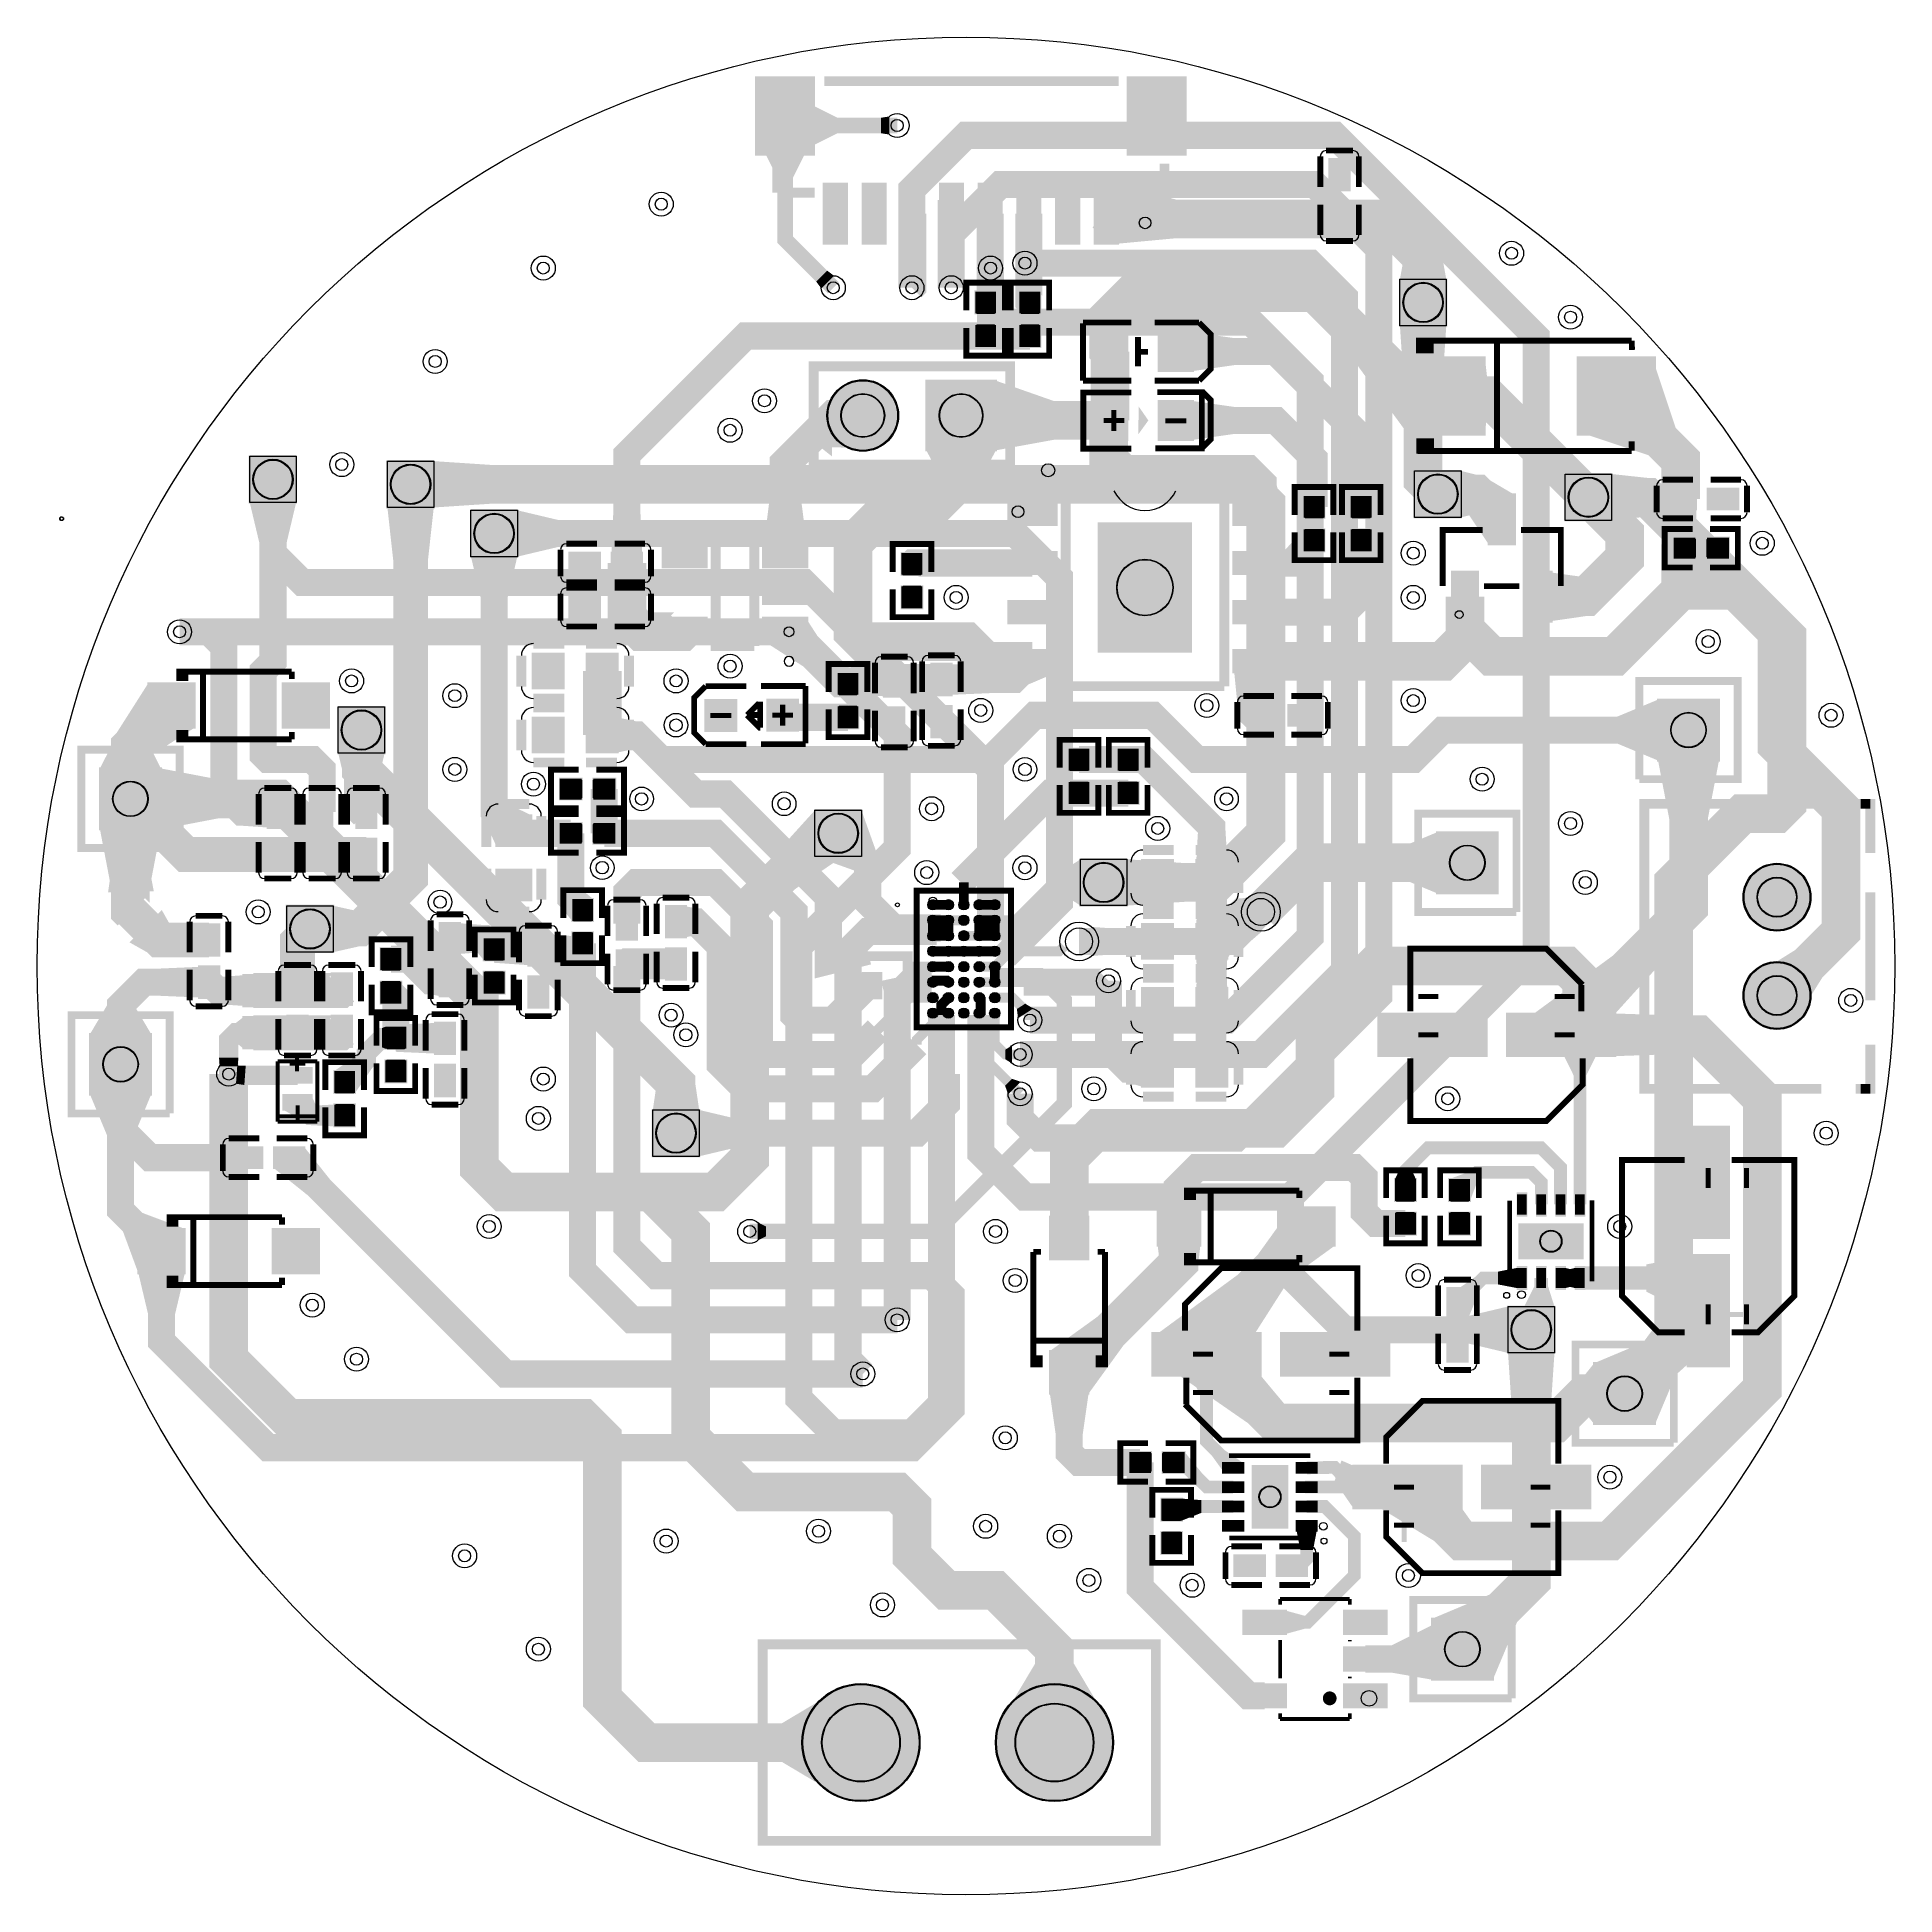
# Model space of a CAD drawing. Header units: millimetres. Extents: x -24 to 24, y -24 to 24.
import ezdxf

# ---------------------------------------------------------------- set-up
doc = ezdxf.new("R2010")
doc.units = ezdxf.units.MM
for name, color, linetype, true_color in [('BoardOutLine', 7, 'Continuous', 0xff00ff), ('BottomLayer', 7, 'Continuous', 0x0000ff), ('BottomSolderMaskLayer', 7, 'Continuous', 0xaa00ff), ('Document', 7, 'Continuous', 0xffffff), ('Hole', 7, 'Continuous', 0x222222), ('Multi-Layer', 7, 'Continuous', 0xc0c0c0), ('TopLayer', 7, 'Continuous', 0xff0000), ('TopPasteMaskLayer', 7, 'Continuous', 0x808080), ('TopSilkLayer', 7, 'Continuous', 0xffcc00), ('TopSolderMaskLayer', 7, 'Continuous', 0x800080)]:
    doc.layers.add(name, color=color, linetype=linetype, true_color=true_color)

msp = doc.modelspace()

# ---------------------------------------------------------------- hatches: boundary and pattern name
at = {"layer": 'BottomLayer'}
for points in [[(12.41, 16.546), (11.212, 16.546), (11.311, 15.046), (12.311, 15.046)], [(-13.752, 13.045), (-13.752, 11.847), (-12.252, 11.946), (-12.252, 12.946)], [(16.682, 12.712), (16.682, 11.512), (17.606, 11.612), (17.606, 12.612)], [(-17.308, 11.974), (-18.507, 11.974), (-18.257, 10.924), (-17.557, 10.924)], [(-11.593, 11.775), (-11.593, 10.577), (-10.543, 10.826), (-10.543, 11.526)], [(-15.022, 5.497), (-16.221, 5.497), (-16.121, 5.08), (-15.121, 5.08)], [(-20.803, 5.105), (-20.803, 3.531), (-19.303, 3.818), (-19.303, 4.818)], [(-3.184, 2.83), (-3.901, 4.028), (-4.954, 2.866), (-4.424, 1.981)], [(4.155, 2.758), (4.155, 1.56), (5.655, 1.659), (5.655, 2.659)], [(3.252, 0.26), (3.252, 1.01), (3.602, 0.985), (3.602, 0.285)], [(7.121, 1.428), (7.651, 0.898), (7.386, 0.668), (6.891, 1.163)], [(0.048, 0.807), (-0.044, 0.675), (0.035, 0.656), (0.093, 0.74)], [(-8.092, -3.719), (-6.894, -3.719), (-6.993, -3.048), (-7.993, -3.048)], [(14.005, -9.998), (14.005, -8.798), (12.955, -9.048), (12.955, -9.748)], [(15.205, -9.998), (14.005, -9.998), (14.105, -11.498), (15.105, -11.498)], [(16.231, -10.262), (17.805, -11.836), (18.432, -10.342), (17.725, -9.635)], [(12.04, -16.866), (13.614, -18.44), (14.241, -16.946), (13.534, -16.239)], [(3.411, -19.074), (1.161, -19.074), (1.786, -18.024), (2.786, -18.024)], [(-3.706, -21.191), (-3.706, -18.941), (-4.756, -19.566), (-4.756, -20.566)]]:
    msp.add_hatch(color=256, dxfattribs=at).paths.add_polyline_path(points)
at = {"layer": 'BottomSolderMaskLayer'}
for points in [[(11.186, 17.77), (12.436, 17.77), (12.436, 16.52), (11.186, 16.52)], [(-3.592, 14.224, 1), (-1.742, 14.224, 1)], [(0.798, 13.299), (-1.052, 13.299), (-1.052, 15.149), (0.798, 15.149)], [(-18.532, 13.198), (-17.282, 13.198), (-17.282, 11.948), (-18.532, 11.948)], [(-14.976, 13.071), (-13.726, 13.071), (-13.726, 11.821), (-14.976, 11.821)], [(11.567, 12.817), (12.817, 12.817), (12.817, 11.567), (11.567, 11.567)], [(15.457, 12.737), (16.707, 12.737), (16.707, 11.487), (15.457, 11.487)], [(-12.817, 11.801), (-11.567, 11.801), (-11.567, 10.551), (-12.817, 10.551)], [(3.405, 8.094), (3.405, 11.464), (5.842, 11.464), (5.842, 8.094)], [(-16.246, 6.721), (-14.996, 6.721), (-14.996, 5.471), (-16.246, 5.471)], [(19.482, 5.283), (17.856, 5.283), (17.856, 6.909), (19.482, 6.909)], [(-20.777, 5.131), (-20.777, 3.505), (-22.403, 3.505), (-22.403, 5.131)], [(-3.927, 4.054), (-2.677, 4.054), (-2.677, 2.804), (-3.927, 2.804)], [(13.767, 3.48), (13.767, 1.854), (12.141, 1.854), (12.141, 3.48)], [(2.931, 2.784), (4.181, 2.784), (4.181, 1.534), (2.931, 1.534)], [(20.08, 1.778, 1), (21.83, 1.778, 1)], [(-17.575, 1.583), (-16.324, 1.583), (-16.324, 0.332), (-17.575, 0.332)], [(-0.181, 1.181, 1), (0.07, 1.181, 1)], [(-0.182, 0.781, 1), (0.069, 0.781, 1)], [(0.218, -0.018, 1), (0.468, -0.018, 1)], [(20.08, -0.762, 1), (21.83, -0.762, 1)], [(-0.582, -0.419, 1), (-0.331, -0.419, 1)], [(0.218, -0.419, 1), (0.468, -0.419, 1)], [(-0.582, -0.819, 1), (-0.331, -0.819, 1)], [(0.219, -0.819, 1), (0.469, -0.819, 1)], [(-21.031, -1.727), (-21.031, -3.353), (-22.657, -3.353), (-22.657, -1.727)], [(-8.118, -3.693), (-6.868, -3.693), (-6.868, -4.943), (-8.118, -4.943)], [(14.269, -7.576), (14.269, -6.648), (15.957, -6.648), (15.957, -7.576)], [(13.98, -8.773), (15.23, -8.773), (15.23, -10.023), (13.98, -10.023)], [(17.831, -10.236), (17.831, -11.862), (16.205, -11.862), (16.205, -10.236)], [(8.328, -14.541), (7.378, -14.541), (7.378, -12.891), (8.328, -12.891)], [(13.64, -16.84), (13.64, -18.466), (12.014, -18.466), (12.014, -16.84)], [(-4.239, -20.066, 1), (-1.189, -20.066, 1)], [(0.761, -20.066, 1), (3.811, -20.066, 1)]]:
    msp.add_hatch(color=256, dxfattribs=at).paths.add_polyline_path(points)
at = {"layer": 'Document'}
for points in [[(3.472, 15.975), (4.072, 15.975), (4.072, 15.825), (3.472, 15.825)], [(3.707, 15.602), (3.707, 16.202), (3.857, 16.202), (3.857, 15.602)], [(5.172, 15.975), (5.772, 15.975), (5.772, 15.825), (5.172, 15.825)], [(16.619, 14.057), (16.619, 15.407), (16.416, 15.407), (16.416, 14.057)], [(12.288, 14.631), (12.288, 14.833), (13.098, 14.833), (13.098, 14.631)], [(16.895, 14.642), (16.895, 14.845), (16.085, 14.845), (16.085, 14.642)], [(4.093, 14.162), (3.553, 14.162), (3.553, 14.032), (4.093, 14.032)], [(3.887, 13.826), (3.887, 14.366), (3.757, 14.366), (3.757, 13.826)], [(5.691, 14.155), (5.151, 14.155), (5.151, 14.025), (5.691, 14.025)], [(-20.828, 6.858), (-20.828, 6.666), (-20.06, 6.666), (-20.06, 6.858)], [(-16.761, 6.827), (-16.761, 6.635), (-17.529, 6.635), (-17.529, 6.827)], [(-17.049, 6.347), (-17.241, 6.347), (-17.241, 7.115), (-17.049, 7.115)], [(-4.802, 6.21), (-4.802, 6.75), (-4.672, 6.75), (-4.672, 6.21)], [(-6.606, 6.539), (-6.066, 6.539), (-6.066, 6.409), (-6.606, 6.409)], [(-5.007, 6.545), (-4.467, 6.545), (-4.467, 6.415), (-5.007, 6.415)], [(22.098, -3.302), (17.399, -3.302), (17.399, 4.318), (22.098, 4.318), (22.098, 4.064), (17.653, 4.064), (17.653, -3.048), (22.098, -3.048)], [(23.495, 2.921), (23.495, 4.318), (22.987, 4.318), (22.987, 4.064), (23.241, 4.064), (23.241, 2.921)], [(23.495, -0.889), (23.241, -0.889), (23.241, 1.905), (23.495, 1.905)], [(15.534, -2.208), (15.534, -1.348), (15.405, -1.348), (15.405, -2.208)], [(11.685, -1.842), (11.685, -1.713), (12.201, -1.713), (12.201, -1.842)], [(15.727, -1.842), (15.727, -1.713), (15.211, -1.713), (15.211, -1.842)], [(-17.334, -2.72), (-17.334, -2.32), (-17.234, -2.32), (-17.234, -2.72), (-17.334, -2.72)], [(23.495, -2.032), (23.495, -3.302), (22.987, -3.302), (22.987, -3.048), (23.241, -3.048), (23.241, -2.032)], [(-17.072, -2.575), (-17.472, -2.575), (-17.472, -2.475), (-17.072, -2.475), (-17.072, -2.575)], [(-17.321, -3.996), (-17.321, -3.596), (-17.221, -3.596), (-17.221, -3.996), (-17.321, -3.996)], [(19.113, -5.218), (19.242, -5.218), (19.242, -5.734), (19.113, -5.734)], [(5.207, -6.604), (5.207, -6.796), (5.975, -6.796), (5.975, -6.604)], [(9.274, -6.635), (9.274, -6.827), (8.506, -6.827), (8.506, -6.635)], [(8.986, -7.115), (8.794, -7.115), (8.794, -6.347), (8.986, -6.347)], [(-17.303, -7.75), (-17.495, -7.75), (-17.495, -6.982), (-17.303, -6.982)], [(3.051, -7.016), (3.051, -7.208), (2.283, -7.208), (2.283, -7.016)], [(2.571, -6.728), (2.763, -6.728), (2.763, -7.496), (2.571, -7.496)], [(-21.082, -7.239), (-21.082, -7.431), (-20.314, -7.431), (-20.314, -7.239)], [(-17.015, -7.27), (-17.015, -7.462), (-17.783, -7.462), (-17.783, -7.27)], [(18.747, -9.066), (19.607, -9.066), (19.607, -8.937), (18.747, -8.937)], [(19.113, -9.26), (19.242, -9.26), (19.242, -8.744), (19.113, -8.744)], [(2.54, -10.795), (2.732, -10.795), (2.732, -10.027), (2.54, -10.027)], [(5.863, -9.969), (5.863, -10.098), (6.379, -10.098), (6.379, -9.969)], [(6.056, -9.603), (6.056, -10.463), (6.185, -10.463), (6.185, -9.603)], [(9.905, -9.969), (9.905, -10.098), (9.389, -10.098), (9.389, -9.969)], [(11.06, -13.398), (11.06, -13.527), (11.576, -13.527), (11.576, -13.398)], [(11.254, -13.032), (11.254, -13.892), (11.383, -13.892), (11.383, -13.032)], [(15.102, -13.398), (15.102, -13.527), (14.586, -13.527), (14.586, -13.398)]]:
    msp.add_hatch(color=256, dxfattribs=at).paths.add_polyline_path(points)
at = {"layer": 'Multi-Layer'}
for points in [[(-3.567, 14.224, 1), (-1.767, 14.224, 1)], [(0.773, 13.324), (-1.027, 13.324), (-1.027, 15.124), (0.773, 15.124)], [(3.424, 8.129), (3.424, 11.429), (5.824, 11.429), (5.824, 8.129)], [(19.456, 5.309), (17.882, 5.309), (17.882, 6.883), (19.456, 6.883)], [(-20.803, 5.105), (-20.803, 3.531), (-22.377, 3.531), (-22.377, 5.105)], [(13.741, 3.454), (13.741, 1.88), (12.167, 1.88), (12.167, 3.454)], [(20.105, 1.778, 1), (21.805, 1.778, 1)], [(20.105, -0.762, 1), (21.805, -0.762, 1)], [(-21.057, -1.753), (-21.057, -3.327), (-22.631, -3.327), (-22.631, -1.753)], [(14.313, -7.562), (14.313, -6.662), (15.913, -6.662), (15.913, -7.562)], [(17.805, -10.262), (17.805, -11.836), (16.231, -11.836), (16.231, -10.262)], [(8.303, -14.516), (7.403, -14.516), (7.403, -12.916), (8.303, -12.916)], [(13.614, -16.866), (13.614, -18.44), (12.04, -18.44), (12.04, -16.866)], [(-4.214, -20.066, 1), (-1.214, -20.066, 1)], [(0.786, -20.066, 1), (3.786, -20.066, 1)]]:
    msp.add_hatch(color=256, dxfattribs=at).paths.add_polyline_path(points)
at = {"layer": 'TopLayer'}
for points in [[(-3.923, 20.963), (-5.423, 20.963), (-5.423, 22.963), (-3.923, 22.963)], [(5.677, 20.963), (4.177, 20.963), (4.177, 22.963), (5.677, 22.963)], [(-3.923, 22.217), (-3.923, 21.217), (-3.323, 21.517), (-3.323, 21.917)], [(-1.983, 21.485), (-1.983, 21.95), (-2.2, 21.917), (-2.2, 21.517)], [(-4.173, 20.963), (-5.173, 20.963), (-4.873, 20.363), (-4.473, 20.363)], [(9.922, 20.052), (9.382, 20.052), (9.382, 20.842), (9.922, 20.842)], [(-3.075, 18.664), (-3.675, 18.664), (-3.675, 20.214), (-3.075, 20.214)], [(-2.075, 18.664), (-2.675, 18.664), (-2.675, 20.214), (-2.075, 20.214)], [(-1.075, 18.664), (-1.675, 18.664), (-1.675, 20.214), (-1.075, 20.214)], [(-0.075, 18.664), (-0.675, 18.664), (-0.675, 20.214), (-0.075, 20.214)], [(0.925, 18.664), (0.325, 18.664), (0.325, 20.214), (0.925, 20.214)], [(1.925, 18.664), (1.325, 18.664), (1.325, 20.214), (1.925, 20.214)], [(2.925, 18.664), (2.325, 18.664), (2.325, 20.214), (2.925, 20.214)], [(3.925, 18.664), (3.325, 18.664), (3.325, 20.214), (3.925, 20.214)], [(3.925, 20.214), (3.925, 18.664), (5.425, 18.804), (5.425, 19.804)], [(9.922, 19.752), (9.382, 19.752), (9.382, 18.962), (9.922, 18.962)], [(11.212, 17.745), (12.41, 17.745), (12.311, 18.288), (11.311, 18.288)], [(-3.41, 17.835), (-3.738, 17.507), (-3.869, 17.683), (-3.586, 17.966)], [(0.238, 16.862), (0.778, 16.862), (0.778, 17.428), (0.238, 17.428)], [(1.381, 16.862), (1.921, 16.862), (1.921, 17.428), (1.381, 17.428)], [(11.405, 13.761), (11.405, 15.733), (9.905, 17.219), (9.905, 15.804)], [(0.238, 16.562), (0.778, 16.562), (0.778, 15.997), (0.238, 15.997)], [(1.381, 16.562), (1.921, 16.562), (1.921, 15.997), (1.381, 15.997)], [(4.172, 16.375), (4.172, 15.375), (3.272, 15.375), (3.272, 16.375)], [(5.872, 16.375), (5.872, 15.375), (4.972, 15.375), (4.972, 16.375)], [(5.873, 16.375), (5.873, 15.375), (6.923, 15.525), (6.923, 16.225)], [(13.405, 13.732), (11.405, 13.732), (11.405, 15.732), (13.405, 15.732)], [(13.406, 15.733), (13.406, 13.731), (13.462, 14.232), (13.462, 15.232)], [(17.805, 13.732), (15.805, 13.732), (15.805, 15.732), (17.805, 15.732)], [(17.805, 15.5), (16.038, 13.731), (17.629, 13.201), (18.336, 13.908)], [(0.774, 15.123), (0.774, 13.325), (2.274, 13.597), (2.274, 14.597)], [(-3.011, 13.393), (-3.449, 14.67), (-3.971, 14.248), (-3.682, 13.406)], [(-3.464, 13.168), (-3.464, 14.518), (-3.81, 14.243), (-3.81, 13.443)], [(3.274, 13.597), (3.274, 14.597), (1.774, 14.597), (1.774, 13.597)], [(4.172, 14.597), (4.172, 13.597), (3.272, 13.597), (3.272, 14.597)], [(5.872, 14.597), (5.872, 13.597), (4.972, 13.597), (4.972, 14.597)], [(5.873, 14.597), (5.873, 13.597), (6.923, 13.747), (6.923, 14.447)], [(0.774, 13.325), (-1.027, 13.325), (-0.627, 12.573), (0.373, 12.573)], [(0.571, 12.943), (-1.229, 12.943), (-0.829, 12.371), (0.171, 12.371)], [(12.792, 12.792), (12.792, 11.592), (13.192, 11.692), (13.192, 12.692)], [(13.493, 10.914), (14.194, 12.164), (13.546, 12.546), (12.938, 11.739)], [(-4.116, 10.912), (-5.221, 10.912), (-5.069, 12.112), (-4.269, 12.112)], [(-4.115, 10.912), (-5.22, 10.912), (-5.068, 12.112), (-4.268, 12.112)], [(6.932, 11.984), (8.133, 11.984), (8.032, 12.407), (7.032, 12.407)], [(9.264, 11.58), (8.724, 11.58), (8.724, 12.146), (9.264, 12.146)], [(10.482, 11.58), (9.942, 11.58), (9.942, 12.146), (10.482, 12.146)], [(14.193, 12.166), (14.193, 10.916), (13.493, 10.916), (13.493, 12.166)], [(18.863, 12.335), (18.863, 11.795), (18.073, 11.795), (18.073, 12.335)], [(19.163, 12.335), (19.163, 11.795), (19.953, 11.795), (19.953, 12.335)], [(-17.308, 11.974), (-18.507, 11.974), (-18.257, 10.924), (-17.557, 10.924)], [(-13.752, 11.847), (-14.95, 11.847), (-14.801, 10.497), (-13.901, 10.497)], [(-9.158, 10.683), (-8.368, 10.683), (-8.413, 11.733), (-9.113, 11.733)], [(2.316, 11.984), (2.316, 11.384), (1.116, 11.384), (1.116, 11.984)], [(8.132, 11.984), (8.132, 11.384), (6.932, 11.384), (6.932, 11.984)], [(9.264, 10.714), (8.724, 11.28), (8.169, 10.667), (8.658, 10.167)], [(9.264, 11.28), (8.724, 11.28), (8.724, 10.714), (9.264, 10.714)], [(10.482, 11.28), (9.942, 11.28), (9.942, 10.714), (10.482, 10.714)], [(18.848, 11.065), (18.848, 10.525), (18.283, 10.525), (18.283, 11.065)], [(19.148, 11.065), (19.148, 10.525), (19.714, 10.525), (19.714, 11.065)], [(-11.593, 10.577), (-12.791, 10.577), (-12.542, 9.527), (-11.842, 9.527)], [(-9.458, 10.144), (-9.458, 10.684), (-10.248, 10.684), (-10.248, 10.144)], [(-9.158, 10.144), (-9.158, 10.684), (-8.368, 10.684), (-8.368, 10.144)], [(-6.717, 10.291), (-6.717, 10.913), (-7.821, 10.913), (-7.821, 10.291)], [(-4.117, 10.291), (-4.117, 10.913), (-5.221, 10.913), (-5.221, 10.291)], [(-1.667, 10.108), (-1.127, 10.108), (-1.127, 10.673), (-1.667, 10.673)], [(2.316, 10.714), (2.316, 10.114), (1.116, 10.114), (1.116, 10.714)], [(8.132, 10.714), (8.132, 10.114), (6.932, 10.114), (6.932, 10.714)], [(13.243, 10.166), (13.243, 8.916), (12.543, 8.916), (12.543, 10.166)], [(15.143, 10.166), (15.143, 8.916), (14.443, 8.916), (14.443, 10.166)], [(15.144, 10.164), (15.144, 8.915), (16.018, 9.041), (16.018, 10.041)], [(-4.117, 9.34), (-4.117, 9.963), (-5.221, 9.963), (-5.221, 9.34)], [(-1.667, 9.808), (-1.127, 9.808), (-1.127, 9.242), (-1.667, 9.242)], [(-9.458, 9.001), (-9.458, 9.541), (-10.248, 9.541), (-10.248, 9.001)], [(-9.158, 9.001), (-9.158, 9.541), (-8.368, 9.541), (-8.368, 9.001)], [(2.316, 9.444), (2.316, 8.844), (1.116, 8.844), (1.116, 9.444)], [(8.132, 9.444), (8.132, 8.844), (6.932, 8.844), (6.932, 9.444)], [(-6.717, 8.391), (-6.717, 9.013), (-7.821, 9.013), (-7.821, 8.391)], [(-4.117, 8.391), (-4.117, 9.013), (-5.221, 9.013), (-5.221, 8.391)], [(-4.116, 8.957), (-5.221, 8.392), (-4.198, 7.736), (-3.543, 8.071)], [(2.316, 8.174), (2.316, 7.574), (1.116, 7.574), (1.116, 8.174)], [(8.132, 8.174), (8.132, 7.574), (6.932, 7.574), (6.932, 8.174)], [(-11.198, 8.07), (-10.398, 8.07), (-10.398, 7.17), (-11.198, 7.17)], [(-9.798, 8.07), (-8.998, 8.07), (-8.998, 7.17), (-9.798, 7.17)], [(-2.123, 6.971), (-2.123, 7.761), (-2.973, 7.741), (-2.973, 6.991)], [(-1.583, 6.971), (-2.123, 6.971), (-2.123, 7.761), (-1.583, 7.761)], [(-0.365, 7.008), (-0.905, 7.008), (-0.905, 7.798), (-0.365, 7.798)], [(-0.365, 7.798), (-0.365, 7.008), (0.685, 7.053), (0.685, 7.753)], [(2.316, 7.574), (1.116, 7.991), (0.997, 7.651), (1.612, 7.275)], [(-19.931, 6.157), (-21.13, 7.305), (-21.944, 6.026), (-21.229, 5.326)], [(-21.131, 7.306), (-19.931, 7.306), (-19.931, 6.156), (-21.131, 6.156)], [(-17.661, 7.306), (-16.461, 7.306), (-16.461, 6.156), (-17.661, 6.156)], [(-2.778, 7.008), (-3.318, 7.008), (-3.318, 7.574), (-2.778, 7.574)], [(8.132, 7.574), (6.932, 7.574), (7.032, 6.58), (8.032, 6.58)], [(-6.736, 6.074), (-6.736, 6.874), (-5.936, 6.874), (-5.936, 6.074)], [(-5.137, 6.081), (-5.137, 6.881), (-4.337, 6.881), (-4.337, 6.081)], [(8.03, 6.747), (8.03, 6.207), (7.24, 6.207), (7.24, 6.747)], [(8.33, 6.747), (8.33, 6.207), (9.12, 6.207), (9.12, 6.747)], [(17.882, 5.309), (17.882, 6.883), (16.832, 6.446), (16.832, 5.746)], [(-11.198, 6.419), (-10.398, 6.419), (-10.398, 5.519), (-11.198, 5.519)], [(-9.798, 6.419), (-8.998, 6.419), (-8.998, 5.519), (-9.798, 5.519)], [(-8.998, 6.419), (-8.998, 5.519), (-8.509, 5.619), (-8.509, 6.319)], [(-2.778, 6.708), (-3.318, 6.708), (-3.318, 6.142), (-2.778, 6.142)], [(-1.583, 6.671), (-2.123, 6.671), (-2.123, 5.881), (-1.583, 5.881)], [(-0.365, 6.708), (-0.905, 6.708), (-0.905, 5.918), (-0.365, 5.918)], [(-22.377, 5.105), (-20.803, 5.105), (-21.09, 5.672), (-22.09, 5.672)], [(3.191, 5.051), (2.651, 5.051), (2.651, 5.617), (3.191, 5.617)], [(4.461, 5.051), (3.921, 5.051), (3.921, 5.617), (4.461, 5.617)], [(19.456, 5.309), (17.882, 5.309), (18.169, 3.809), (19.169, 3.809)], [(-20.803, 5.105), (-22.377, 3.531), (-20.954, 3.045), (-20.317, 3.682)], [(-9.929, 4.302), (-9.929, 4.842), (-10.495, 4.842), (-10.495, 4.302)], [(-9.629, 4.302), (-9.629, 4.842), (-9.063, 4.842), (-9.063, 4.302)], [(-18.05, 4.369), (-18.05, 3.579), (-18.706, 3.624), (-18.706, 4.324)], [(-18.05, 3.579), (-17.51, 3.579), (-17.51, 4.369), (-18.05, 4.369)], [(-16.367, 3.579), (-16.907, 3.579), (-16.907, 4.369), (-16.367, 4.369)], [(-15.764, 3.579), (-15.224, 3.579), (-15.224, 4.369), (-15.764, 4.369)], [(3.191, 4.751), (2.651, 4.751), (2.651, 4.186), (3.191, 4.186)], [(4.461, 4.751), (3.921, 4.751), (3.921, 4.186), (4.461, 4.186)], [(-12.134, 3.095), (-11.234, 3.895), (-11.93, 4.235), (-12.44, 3.755)], [(-12.134, 3.094), (-12.134, 3.894), (-11.234, 3.894), (-11.234, 3.094)], [(-2.703, 4.028), (-3.901, 2.83), (-2.807, 2.439), (-2.312, 2.934)], [(-20.803, 3.531), (-22.377, 3.531), (-22.09, 2.031), (-21.09, 2.031)], [(-9.929, 3.699), (-9.929, 3.159), (-10.495, 3.159), (-10.495, 3.699)], [(-9.629, 3.699), (-9.629, 3.159), (-9.063, 3.159), (-9.063, 3.699)], [(5.951, 2.736), (6.751, 2.736), (6.7, 3.579), (6, 3.579)], [(12.167, 1.88), (12.167, 3.454), (11.117, 3.017), (11.117, 2.317)], [(-18.05, 3.279), (-17.51, 3.279), (-17.51, 2.489), (-18.05, 2.489)], [(-16.367, 3.279), (-16.907, 3.279), (-16.907, 2.489), (-16.367, 2.489)], [(-15.764, 3.279), (-15.224, 3.279), (-15.224, 2.489), (-15.764, 2.489)], [(-20.987, 1.932), (-22.167, 1.904), (-22.09, 2.457), (-21.09, 2.481)], [(-12.134, 1.694), (-12.134, 2.494), (-11.234, 2.494), (-11.234, 1.694)], [(2.957, 1.56), (2.957, 2.758), (2.54, 2.484), (2.54, 1.834)], [(4.55, 2.736), (5.35, 2.736), (5.35, 1.836), (4.55, 1.836)], [(5.95, 2.736), (6.75, 2.736), (6.75, 1.836), (5.95, 1.836)], [(-10.176, 1.166), (-9.636, 1.732), (-9.964, 2.002), (-10.454, 1.501)], [(5.951, 1.085), (6.751, 1.085), (6.7, 2.135), (6, 2.135)], [(7.589, 1.896), (8.119, 1.366), (8.349, 1.631), (7.854, 2.126)], [(-21.614, 0.611), (-20.779, 1.446), (-20.522, 0.99), (-21.158, 0.354)], [(-16.35, 1.557), (-16.35, 0.357), (-15.679, 0.508), (-15.679, 1.408)], [(-9.636, 1.166), (-10.176, 1.166), (-10.176, 1.732), (-9.636, 1.732)], [(-9.033, 0.695), (-8.493, 0.695), (-8.493, 1.485), (-9.033, 1.485)], [(-7.763, 0.748), (-7.223, 0.748), (-7.223, 1.538), (-7.763, 1.538)], [(-7.223, 0.748), (-7.223, 1.538), (-6.985, 1.493), (-6.985, 0.793)], [(-0.963, 1.581, 1), (-0.749, 1.581, 1)], [(-0.563, 1.581, 1), (-0.349, 1.581, 1)], [(-0.163, 1.581, 1), (0.051, 1.581, 1)], [(0.237, 1.581, 1), (0.451, 1.581, 1)], [(0.637, 1.581, 1), (0.851, 1.581, 1)], [(6.751, 1.836), (5.951, 1.836), (6, 0.786), (6.7, 0.786)], [(5.951, 1.085), (6.751, 0.185), (7.327, 1.117), (6.861, 1.641)], [(7.289, 1.022), (7.289, 1.772), (7.112, 1.747), (7.112, 1.047)], [(-19.288, 0.277), (-19.828, 0.277), (-19.828, 1.067), (-19.288, 1.067)], [(-13.605, 0.314), (-13.065, 0.314), (-13.065, 1.104), (-13.605, 1.104)], [(-13.065, 0.314), (-13.065, 1.104), (-12.468, 1.059), (-12.468, 0.359)], [(-0.963, 1.181, 1), (-0.749, 1.181, 1)], [(-0.563, 1.181, 1), (-0.349, 1.181, 1)], [(-0.163, 1.181, 1), (0.051, 1.181, 1)], [(0.237, 1.181, 1), (0.451, 1.181, 1)], [(0.637, 1.181, 1), (0.851, 1.181, 1)], [(4.55, 1.085), (5.35, 1.085), (5.35, 0.185), (4.55, 0.185)], [(5.95, 1.085), (6.75, 1.085), (6.75, 0.185), (5.95, 0.185)], [(-12.462, 0.15), (-11.922, 0.716), (-12.221, 0.957), (-12.71, 0.456)], [(-11.922, 0.15), (-12.462, 0.15), (-12.462, 0.716), (-11.922, 0.716)], [(-11.319, 0.023), (-11.319, 0.813), (-12.192, 0.783), (-12.192, 0.083)], [(-10.779, 0.023), (-11.319, 0.023), (-11.319, 0.813), (-10.779, 0.813)], [(-10.779, 0.813), (-10.779, 0.023), (-10.071, 0.068), (-10.071, 0.768)], [(-9.636, 0.866), (-10.176, 0.866), (-10.176, 0.3), (-9.636, 0.3)], [(-0.963, 0.781, 1), (-0.749, 0.781, 1)], [(-0.963, 0.381, 1), (-0.749, 0.381, 1)], [(-0.563, 0.781, 1), (-0.349, 0.781, 1)], [(-0.563, 0.381, 1), (-0.349, 0.381, 1)], [(-0.163, 0.781, 1), (0.051, 0.781, 1)], [(-0.163, 0.381, 1), (0.051, 0.381, 1)], [(0.237, 0.781, 1), (0.451, 0.781, 1)], [(0.237, 0.381, 1), (0.451, 0.381, 1)], [(0.637, 0.781, 1), (0.851, 0.781, 1)], [(0.637, 0.381, 1), (0.851, 0.381, 1)], [(5.951, -0.566), (6.751, -0.566), (6.7, 0.484), (6, 0.484)], [(-15.129, -0.104), (-14.589, -0.104), (-14.589, 0.462), (-15.129, 0.462)], [(-13.606, -0.776), (-13.606, 0.014), (-13.843, -0.031), (-13.843, -0.731)], [(-13.605, 0.014), (-13.065, 0.014), (-13.065, -0.776), (-13.605, -0.776)], [(-9.033, 0.395), (-8.493, 0.395), (-8.493, -0.395), (-9.033, -0.395)], [(-7.763, 0.448), (-7.223, 0.448), (-7.223, -0.342), (-7.763, -0.342)], [(-0.963, -0.019, 1), (-0.749, -0.019, 1)], [(-0.563, -0.019, 1), (-0.349, -0.019, 1)], [(-0.163, -0.019, 1), (0.051, -0.019, 1)], [(0.237, -0.019, 1), (0.451, -0.019, 1)], [(0.637, -0.019, 1), (0.851, -0.019, 1)], [(6.751, 0.185), (5.951, 0.185), (6, -0.865), (6.7, -0.865)], [(14.678, -1.227), (16.777, -1.227), (18.135, 0.273), (16.721, 0.273)], [(20.902, 0.086), (21.803, -0.815), (22.127, -0.297), (21.42, 0.41)], [(-19.828, -0.023), (-19.828, -0.813), (-20.878, -0.768), (-20.878, -0.068)], [(-19.288, -0.023), (-19.828, -0.023), (-19.828, -0.813), (-19.288, -0.813)], [(-18.685, -0.24), (-18.685, -1.03), (-19.341, -0.985), (-19.341, -0.285)], [(-18.685, -1.03), (-18.145, -1.03), (-18.145, -0.24), (-18.685, -0.24)], [(-17.542, -0.993), (-17.002, -0.993), (-17.002, -0.203), (-17.542, -0.203)], [(-16.399, -0.993), (-15.859, -0.993), (-15.859, -0.203), (-16.399, -0.203)], [(-15.129, -0.404), (-14.589, -0.404), (-14.589, -0.97), (-15.129, -0.97)], [(-11.922, -0.15), (-12.462, -0.15), (-12.462, -0.716), (-11.922, -0.716)], [(-10.779, -0.277), (-11.319, -0.277), (-11.319, -1.067), (-10.779, -1.067)], [(-0.963, -0.419, 1), (-0.749, -0.419, 1)], [(-0.563, -0.419, 1), (-0.349, -0.419, 1)], [(-0.163, -0.419, 1), (0.051, -0.419, 1)], [(0.237, -0.419, 1), (0.451, -0.419, 1)], [(0.637, -0.419, 1), (0.851, -0.419, 1)], [(-0.963, -0.819, 1), (-0.749, -0.819, 1)], [(-0.563, -0.819, 1), (-0.349, -0.819, 1)], [(-0.163, -0.819, 1), (0.051, -0.819, 1)], [(0.237, -0.819, 1), (0.451, -0.819, 1)], [(0.637, -0.819, 1), (0.851, -0.819, 1)], [(4.55, -0.566), (5.35, -0.566), (5.35, -1.466), (4.55, -1.466)], [(5.95, -0.566), (6.75, -0.566), (6.75, -1.466), (5.95, -1.466)], [(-22.631, -1.753), (-21.057, -1.753), (-21.494, -1.016), (-22.194, -1.016)], [(-18.685, -2.12), (-18.685, -1.33), (-18.87, -1.475), (-18.87, -1.975)], [(-18.685, -1.33), (-18.145, -1.33), (-18.145, -2.12), (-18.685, -2.12)], [(-17.542, -1.293), (-17.002, -1.293), (-17.002, -2.083), (-17.542, -2.083)], [(-16.399, -1.293), (-15.859, -1.293), (-15.859, -2.083), (-16.399, -2.083)], [(-0.963, -1.219, 1), (-0.749, -1.219, 1)], [(-0.563, -1.219, 1), (-0.349, -1.219, 1)], [(-0.163, -1.219, 1), (0.051, -1.219, 1)], [(0.237, -1.219, 1), (0.451, -1.219, 1)], [(0.637, -1.219, 1), (0.851, -1.219, 1)], [(1.345, -1.35), (1.736, -1.099), (1.531, -0.973), (1.315, -1.111)], [(13.455, -2.328), (10.655, -2.328), (10.655, -1.228), (13.455, -1.228)], [(16.777, -2.328), (13.977, -2.328), (13.977, -1.228), (16.777, -1.228)], [(16.777, -1.227), (16.777, -2.329), (18.277, -2.278), (18.277, -1.278)], [(-15.002, -2.136), (-15.002, -1.57), (-15.088, -1.603), (-15.088, -2.103)], [(-14.462, -2.136), (-15.002, -2.136), (-15.002, -1.57), (-14.462, -1.57)], [(-13.731, -2.262), (-13.731, -1.472), (-14.717, -1.518), (-14.717, -2.218)], [(-13.192, -2.263), (-13.732, -2.263), (-13.732, -1.473), (-13.192, -1.473)], [(-19.283, -2.589), (-18.818, -2.589), (-18.8, -2.372), (-19.3, -2.372)], [(-16.324, -2.713), (-15.784, -3.279), (-15.351, -2.647), (-15.696, -2.285)], [(1.192, -2.519), (1.192, -2.054), (1.016, -2.161), (1.016, -2.411)], [(4.55, -3.117), (4.55, -2.217), (4.191, -2.317), (4.191, -3.017)], [(5.35, -3.117), (4.55, -3.117), (4.55, -2.217), (5.35, -2.217)], [(6.75, -3.117), (5.95, -3.117), (5.95, -2.217), (6.75, -2.217)], [(16.276, -2.328), (15.451, -2.328), (15.698, -2.823), (16.028, -2.823)], [(-18.829, -2.577), (-18.862, -3.041), (-18.647, -3.075), (-18.611, -2.575)], [(-17.622, -3.025), (-17.622, -2.625), (-16.922, -2.625), (-16.922, -3.025)], [(-16.324, -3.279), (-15.784, -3.279), (-15.784, -2.713), (-16.324, -2.713)], [(-14.462, -2.436), (-15.002, -2.436), (-15.002, -3.002), (-14.462, -3.002)], [(-13.192, -2.563), (-13.732, -2.563), (-13.732, -3.353), (-13.192, -3.353)], [(-21.057, -3.327), (-22.631, -3.327), (-22.194, -4.191), (-21.494, -4.191)], [(-21.057, -3.327), (-22.631, -3.327), (-22.194, -4.377), (-21.494, -4.377)], [(-17.622, -3.725), (-17.622, -3.325), (-16.922, -3.325), (-16.922, -3.725)], [(-16.922, -3.325), (-17.622, -3.725), (-17.16, -3.99), (-16.758, -3.685)], [(1.416, -2.993), (1.088, -3.321), (1.01, -3.092), (1.187, -2.915)], [(-16.324, -4.145), (-16.324, -3.579), (-16.935, -3.612), (-16.935, -4.112)], [(-16.324, -3.579), (-15.784, -3.579), (-15.784, -4.145), (-16.324, -4.145)], [(-6.894, -3.719), (-6.894, -4.917), (-5.844, -4.668), (-5.844, -3.968)], [(18.627, -6.988), (18.627, -4.188), (19.727, -4.188), (19.727, -6.988)], [(-18.184, -5.223), (-18.184, -4.683), (-18.974, -4.683), (-18.974, -5.223)], [(-17.884, -5.223), (-17.884, -4.683), (-17.094, -4.683), (-17.094, -5.223)], [(-17.094, -4.683), (-17.884, -5.223), (-17.028, -5.909), (-16.439, -5.508)], [(2.167, -6.477), (3.167, -6.477), (3.167, -4.977), (2.167, -4.977)], [(4.954, -6.231), (6.054, -6.231), (5.811, -5.715), (5.111, -5.715)], [(11.085, -5.507), (11.625, -5.507), (11.52, -5.282), (11.19, -5.282)], [(11.625, -6.073), (11.085, -6.073), (11.085, -5.507), (11.625, -5.507)], [(12.482, -5.507), (13.022, -6.073), (13.216, -5.559), (12.988, -5.321)], [(13.022, -6.073), (12.482, -6.073), (12.482, -5.507), (13.022, -5.507)], [(4.954, -6.231), (6.054, -6.231), (6.054, -7.231), (4.954, -7.231)], [(9.524, -7.231), (8.424, -6.231), (7.542, -7.456), (8.283, -8.13)], [(8.424, -6.231), (9.524, -6.231), (9.524, -7.231), (8.424, -7.231)], [(14.238, -6.423), (14.238, -5.902), (14.488, -5.902), (14.488, -6.423)], [(14.738, -6.423), (14.738, -5.902), (14.988, -5.902), (14.988, -6.423)], [(15.238, -6.423), (15.238, -5.902), (15.488, -5.902), (15.488, -6.423)], [(15.738, -6.423), (15.738, -5.902), (15.988, -5.902), (15.988, -6.423)], [(-21.384, -7.94), (-20.185, -6.792), (-21.275, -6.381), (-21.78, -6.866)], [(-5.383, -7.091), (-5.383, -6.626), (-5.166, -6.731), (-5.166, -6.986)], [(2.167, -7.578), (2.167, -6.478), (3.167, -6.478), (3.167, -7.578)], [(11.625, -6.373), (11.085, -6.373), (11.085, -6.939), (11.625, -6.939)], [(13.022, -6.373), (12.482, -6.373), (12.482, -6.939), (13.022, -6.939)], [(-21.385, -6.791), (-20.185, -6.791), (-20.185, -7.941), (-21.385, -7.941)], [(-17.915, -6.791), (-16.715, -6.791), (-16.715, -7.941), (-17.915, -7.941)], [(6.054, -7.231), (4.954, -7.231), (5.004, -7.661), (6.004, -7.661)], [(18.626, -8.937), (18.626, -7.508), (17.576, -7.712), (17.576, -8.412)], [(18.627, -10.309), (18.627, -7.509), (19.727, -7.509), (19.727, -10.309)], [(-20.185, -7.94), (-21.384, -7.94), (-21.135, -8.99), (-20.435, -8.99)], [(4.972, -9.483), (7.472, -9.483), (8.429, -7.983), (7.015, -7.983)], [(12.731, -8.331), (12.97, -9.121), (13.267, -8.392), (13.159, -8.034)], [(14.238, -8.322), (14.238, -7.801), (13.743, -7.897), (13.743, -8.227)], [(14.238, -8.322), (14.238, -7.801), (14.488, -7.801), (14.488, -8.322)], [(14.738, -8.322), (14.738, -7.801), (14.988, -7.801), (14.988, -8.322)], [(15.238, -8.322), (15.238, -7.801), (15.488, -7.801), (15.488, -8.322)], [(15.738, -8.322), (15.738, -7.801), (15.363, -7.897), (15.363, -8.227)], [(15.488, -7.801), (15.488, -8.322), (15.863, -8.227), (15.863, -7.897)], [(15.738, -8.322), (15.738, -7.801), (15.988, -7.801), (15.988, -8.322)], [(12.43, -9.121), (12.97, -9.121), (12.97, -8.331), (12.43, -8.331)], [(14.426, -8.798), (15.205, -8.798), (15.038, -8.273), (14.688, -8.273)], [(18.626, -10.31), (18.626, -8.191), (17.126, -10.234), (17.126, -11.648)], [(2.167, -9.949), (3.167, -11.049), (4.065, -9.807), (3.391, -9.066)], [(4.813, -9.483), (7.613, -9.483), (7.613, -10.583), (4.813, -10.583)], [(8.135, -9.483), (10.935, -9.483), (10.935, -10.583), (8.135, -10.583)], [(12.43, -9.421), (12.97, -9.421), (12.97, -10.211), (12.43, -10.211)], [(2.167, -11.048), (2.167, -9.948), (3.167, -9.948), (3.167, -11.048)], [(16.231, -10.262), (17.805, -11.836), (18.432, -10.342), (17.725, -9.635)], [(16.231, -11.836), (16.231, -10.262), (16.002, -10.549), (16.002, -11.549)], [(7.614, -10.583), (5.513, -10.583), (7.284, -11.811), (8.345, -11.457)], [(6.626, -10.583), (5.801, -10.583), (6.048, -11.078), (6.378, -11.078)], [(3.167, -11.049), (2.167, -11.049), (2.317, -12.099), (3.017, -12.099)], [(4.782, -13.097), (4.782, -12.557), (4.216, -12.557), (4.216, -13.097)], [(5.082, -13.097), (5.082, -12.557), (5.647, -12.557), (5.647, -13.097)], [(5.647, -12.557), (5.605, -13.097), (6.068, -13.54), (6.101, -13.107)], [(6.642, -13.052), (7.163, -12.841), (6.675, -12.505), (6.343, -12.639)], [(7.163, -13.091), (6.642, -13.091), (6.642, -12.841), (7.163, -12.841)], [(9.063, -13.091), (8.542, -13.091), (8.542, -12.841), (9.063, -12.841)], [(10.011, -14.012), (10.011, -12.912), (9.702, -12.777), (9.525, -13.308)], [(10.011, -12.912), (12.811, -12.912), (12.811, -14.012), (10.011, -14.012)], [(13.332, -12.912), (16.132, -12.912), (16.132, -14.012), (13.332, -14.012)], [(7.163, -13.591), (6.642, -13.591), (6.642, -13.341), (7.163, -13.341)], [(9.063, -13.591), (8.542, -13.591), (8.542, -13.341), (9.063, -13.341)], [(9.831, -13.673), (10.656, -13.673), (9.982, -13.178), (9.516, -13.178)], [(5.583, -14.328), (5.043, -14.328), (5.043, -13.762), (5.583, -13.762)], [(5.583, -13.762), (5.583, -14.328), (6.078, -14.131), (6.078, -13.801)], [(7.163, -14.091), (6.642, -14.091), (6.642, -13.841), (7.163, -13.841)], [(9.063, -14.091), (8.542, -14.091), (8.542, -13.841), (9.063, -13.841)], [(7.163, -14.591), (6.642, -14.591), (6.642, -14.341), (7.163, -14.341)], [(9.063, -14.591), (8.542, -14.591), (8.542, -14.341), (9.063, -14.341)], [(12.812, -14.013), (10.712, -14.013), (12.101, -14.859), (13.162, -14.505)], [(5.583, -14.628), (5.043, -14.628), (5.043, -15.194), (5.583, -15.194)], [(9.063, -14.591), (8.542, -14.591), (8.638, -15.086), (8.968, -15.086)], [(7.724, -15.224), (7.724, -15.764), (6.934, -15.764), (6.934, -15.224)], [(8.024, -15.224), (8.024, -15.764), (8.814, -15.764), (8.814, -15.224)], [(7.167, -16.657), (8.267, -16.657), (8.267, -17.257), (7.167, -17.257)], [(8.267, -16.657), (8.267, -17.257), (8.762, -17.122), (8.762, -16.792)], [(9.767, -16.657), (10.867, -16.657), (10.867, -17.257), (9.767, -17.257)], [(12.04, -18.44), (12.04, -17.032), (10.99, -17.557), (10.99, -18.257)], [(9.767, -17.607), (10.867, -17.607), (10.867, -18.207), (9.767, -18.207)], [(7.167, -18.557), (8.267, -18.557), (8.267, -19.157), (7.167, -19.157)], [(9.767, -18.557), (10.867, -18.557), (10.867, -19.157), (9.767, -19.157)]]:
    msp.add_hatch(color=256, dxfattribs=at).paths.add_polyline_path(points)
at = {"layer": 'TopPasteMaskLayer'}
for points in [[(-3.923, 20.963), (-5.423, 20.963), (-5.423, 22.963), (-3.923, 22.963)], [(5.677, 20.963), (4.177, 20.963), (4.177, 22.963), (5.677, 22.963)], [(9.427, 20.682), (9.877, 20.682), (9.927, 20.632), (9.927, 20.152), (9.877, 20.082), (9.427, 20.082), (9.377, 20.152), (9.377, 20.632)], [(-3.075, 18.664), (-3.675, 18.664), (-3.675, 20.214), (-3.075, 20.214)], [(-2.075, 18.664), (-2.675, 18.664), (-2.675, 20.214), (-2.075, 20.214)], [(-1.075, 18.664), (-1.675, 18.664), (-1.675, 20.214), (-1.075, 20.214)], [(-0.075, 18.664), (-0.675, 18.664), (-0.675, 20.214), (-0.075, 20.214)], [(0.925, 18.664), (0.325, 18.664), (0.325, 20.214), (0.925, 20.214)], [(1.925, 18.664), (1.325, 18.664), (1.325, 20.214), (1.925, 20.214)], [(2.925, 18.664), (2.325, 18.664), (2.325, 20.214), (2.925, 20.214)], [(3.925, 18.664), (3.325, 18.664), (3.325, 20.214), (3.925, 20.214)], [(9.427, 19.722), (9.877, 19.722), (9.927, 19.652), (9.927, 19.172), (9.877, 19.122), (9.427, 19.122), (9.377, 19.172), (9.377, 19.652)], [(0.278, 16.847), (0.738, 16.847), (0.778, 16.887), (0.778, 17.388), (0.738, 17.428), (0.278, 17.428), (0.238, 17.388), (0.238, 16.887)], [(1.421, 16.847), (1.881, 16.847), (1.921, 16.887), (1.921, 17.388), (1.881, 17.428), (1.421, 17.428), (1.381, 17.388), (1.381, 16.887)], [(0.278, 16.577), (0.738, 16.577), (0.778, 16.537), (0.778, 16.037), (0.738, 15.997), (0.278, 15.997), (0.238, 16.037), (0.238, 16.537)], [(1.421, 16.577), (1.881, 16.577), (1.921, 16.537), (1.921, 16.037), (1.881, 15.997), (1.421, 15.997), (1.381, 16.037), (1.381, 16.537)], [(4.172, 16.375), (4.172, 15.375), (3.272, 15.375), (3.272, 16.375)], [(5.872, 16.375), (5.872, 15.375), (4.972, 15.375), (4.972, 16.375)], [(13.405, 13.732), (11.405, 13.732), (11.405, 15.732), (13.405, 15.732)], [(17.805, 13.732), (15.805, 13.732), (15.805, 15.732), (17.805, 15.732)], [(4.172, 14.597), (4.172, 13.597), (3.272, 13.597), (3.272, 14.597)], [(5.872, 14.597), (5.872, 13.597), (4.972, 13.597), (4.972, 14.597)], [(9.224, 11.565), (8.764, 11.565), (8.724, 11.605), (8.724, 12.106), (8.764, 12.146), (9.224, 12.146), (9.264, 12.106), (9.264, 11.605)], [(10.442, 11.565), (9.982, 11.565), (9.942, 11.605), (9.942, 12.106), (9.982, 12.146), (10.442, 12.146), (10.482, 12.106), (10.482, 11.605)], [(14.193, 12.166), (14.193, 10.916), (13.493, 10.916), (13.493, 12.166)], [(18.233, 11.84), (18.233, 12.29), (18.283, 12.34), (18.763, 12.34), (18.833, 12.29), (18.833, 11.84), (18.763, 11.79), (18.283, 11.79)], [(19.193, 11.84), (19.193, 12.29), (19.263, 12.34), (19.743, 12.34), (19.793, 12.29), (19.793, 11.84), (19.743, 11.79), (19.263, 11.79)], [(2.316, 11.984), (2.316, 11.384), (1.116, 11.384), (1.116, 11.984)], [(8.132, 11.984), (8.132, 11.384), (6.932, 11.384), (6.932, 11.984)], [(9.224, 11.295), (8.764, 11.295), (8.724, 11.255), (8.724, 10.754), (8.764, 10.714), (9.224, 10.714), (9.264, 10.754), (9.264, 11.255)], [(10.442, 11.295), (9.982, 11.295), (9.942, 11.255), (9.942, 10.754), (9.982, 10.714), (10.442, 10.714), (10.482, 10.754), (10.482, 11.255)], [(18.863, 11.025), (18.863, 10.565), (18.823, 10.525), (18.323, 10.525), (18.283, 10.565), (18.283, 11.025), (18.323, 11.065), (18.823, 11.065)], [(19.133, 11.025), (19.133, 10.565), (19.173, 10.525), (19.674, 10.525), (19.714, 10.565), (19.714, 11.025), (19.674, 11.065), (19.173, 11.065)], [(-9.488, 10.639), (-9.488, 10.189), (-9.558, 10.139), (-10.038, 10.139), (-10.088, 10.189), (-10.088, 10.639), (-10.038, 10.689), (-9.558, 10.689)], [(-8.528, 10.639), (-8.528, 10.189), (-8.578, 10.139), (-9.058, 10.139), (-9.128, 10.189), (-9.128, 10.639), (-9.058, 10.689), (-8.578, 10.689)], [(-6.717, 10.291), (-6.717, 10.913), (-7.821, 10.913), (-7.821, 10.291)], [(-4.117, 10.291), (-4.117, 10.913), (-5.221, 10.913), (-5.221, 10.291)], [(-1.627, 10.093), (-1.167, 10.093), (-1.127, 10.133), (-1.127, 10.633), (-1.167, 10.673), (-1.627, 10.673), (-1.667, 10.633), (-1.667, 10.133)], [(2.316, 10.714), (2.316, 10.114), (1.116, 10.114), (1.116, 10.714)], [(8.132, 10.714), (8.132, 10.114), (6.932, 10.114), (6.932, 10.714)], [(13.243, 10.166), (13.243, 8.916), (12.543, 8.916), (12.543, 10.166)], [(15.143, 10.166), (15.143, 8.916), (14.443, 8.916), (14.443, 10.166)], [(-4.117, 9.34), (-4.117, 9.963), (-5.221, 9.963), (-5.221, 9.34)], [(-1.627, 9.823), (-1.167, 9.823), (-1.127, 9.783), (-1.127, 9.282), (-1.167, 9.242), (-1.627, 9.242), (-1.667, 9.282), (-1.667, 9.783)], [(-9.488, 9.496), (-9.488, 9.046), (-9.558, 8.996), (-10.038, 8.996), (-10.088, 9.046), (-10.088, 9.496), (-10.038, 9.546), (-9.558, 9.546)], [(-8.528, 9.496), (-8.528, 9.046), (-8.578, 8.996), (-9.058, 8.996), (-9.128, 9.046), (-9.128, 9.496), (-9.058, 9.546), (-8.578, 9.546)], [(2.316, 9.444), (2.316, 8.844), (1.116, 8.844), (1.116, 9.444)], [(8.132, 9.444), (8.132, 8.844), (6.932, 8.844), (6.932, 9.444)], [(-6.717, 8.391), (-6.717, 9.013), (-7.821, 9.013), (-7.821, 8.391)], [(-4.117, 8.391), (-4.117, 9.013), (-5.221, 9.013), (-5.221, 8.391)], [(2.316, 8.174), (2.316, 7.574), (1.116, 7.574), (1.116, 8.174)], [(8.132, 8.174), (8.132, 7.574), (6.932, 7.574), (6.932, 8.174)], [(-11.198, 8.07), (-10.398, 8.07), (-10.398, 7.17), (-11.198, 7.17)], [(-9.798, 8.07), (-8.998, 8.07), (-8.998, 7.17), (-9.798, 7.17)], [(-21.131, 7.306), (-19.931, 7.306), (-19.931, 6.156), (-21.131, 6.156)], [(-17.661, 7.306), (-16.461, 7.306), (-16.461, 6.156), (-17.661, 6.156)], [(-2.818, 6.993), (-3.278, 6.993), (-3.318, 7.033), (-3.318, 7.534), (-3.278, 7.574), (-2.818, 7.574), (-2.778, 7.534), (-2.778, 7.033)], [(-2.078, 7.601), (-1.628, 7.601), (-1.578, 7.551), (-1.578, 7.071), (-1.628, 7.001), (-2.078, 7.001), (-2.128, 7.071), (-2.128, 7.551)], [(-0.86, 7.638), (-0.41, 7.638), (-0.36, 7.588), (-0.36, 7.108), (-0.41, 7.038), (-0.86, 7.038), (-0.91, 7.108), (-0.91, 7.588)], [(-6.736, 6.074), (-6.736, 6.874), (-5.936, 6.874), (-5.936, 6.074)], [(-5.137, 6.081), (-5.137, 6.881), (-4.337, 6.881), (-4.337, 6.081)], [(-2.818, 6.723), (-3.278, 6.723), (-3.318, 6.683), (-3.318, 6.182), (-3.278, 6.142), (-2.818, 6.142), (-2.778, 6.182), (-2.778, 6.683)], [(7.4, 6.252), (7.4, 6.702), (7.45, 6.752), (7.93, 6.752), (8, 6.702), (8, 6.252), (7.93, 6.202), (7.45, 6.202)], [(8.36, 6.252), (8.36, 6.702), (8.43, 6.752), (8.91, 6.752), (8.96, 6.702), (8.96, 6.252), (8.91, 6.202), (8.43, 6.202)], [(-11.198, 6.419), (-10.398, 6.419), (-10.398, 5.519), (-11.198, 5.519)], [(-9.798, 6.419), (-8.998, 6.419), (-8.998, 5.519), (-9.798, 5.519)], [(-2.078, 6.641), (-1.628, 6.641), (-1.578, 6.571), (-1.578, 6.091), (-1.628, 6.041), (-2.078, 6.041), (-2.128, 6.091), (-2.128, 6.571)], [(-0.86, 6.678), (-0.41, 6.678), (-0.36, 6.608), (-0.36, 6.128), (-0.41, 6.078), (-0.86, 6.078), (-0.91, 6.128), (-0.91, 6.608)], [(3.151, 5.036), (2.691, 5.036), (2.651, 5.076), (2.651, 5.577), (2.691, 5.617), (3.151, 5.617), (3.191, 5.577), (3.191, 5.076)], [(4.421, 5.036), (3.961, 5.036), (3.921, 5.076), (3.921, 5.577), (3.961, 5.617), (4.421, 5.617), (4.461, 5.577), (4.461, 5.076)], [(-9.914, 4.342), (-9.914, 4.802), (-9.954, 4.842), (-10.455, 4.842), (-10.495, 4.802), (-10.495, 4.342), (-10.455, 4.302), (-9.954, 4.302)], [(-9.644, 4.342), (-9.644, 4.802), (-9.604, 4.842), (-9.103, 4.842), (-9.063, 4.802), (-9.063, 4.342), (-9.103, 4.302), (-9.604, 4.302)], [(3.151, 4.766), (2.691, 4.766), (2.651, 4.726), (2.651, 4.226), (2.691, 4.186), (3.151, 4.186), (3.191, 4.226), (3.191, 4.726)], [(4.421, 4.766), (3.961, 4.766), (3.921, 4.726), (3.921, 4.226), (3.961, 4.186), (4.421, 4.186), (4.461, 4.226), (4.461, 4.726)], [(-17.555, 3.609), (-18.005, 3.609), (-18.055, 3.679), (-18.055, 4.159), (-18.005, 4.209), (-17.555, 4.209), (-17.505, 4.159), (-17.505, 3.679)], [(-16.862, 4.209), (-16.412, 4.209), (-16.362, 4.159), (-16.362, 3.679), (-16.412, 3.609), (-16.862, 3.609), (-16.912, 3.679), (-16.912, 4.159)], [(-15.269, 3.609), (-15.719, 3.609), (-15.769, 3.679), (-15.769, 4.159), (-15.719, 4.209), (-15.269, 4.209), (-15.219, 4.159), (-15.219, 3.679)], [(-12.134, 3.094), (-12.134, 3.894), (-11.234, 3.894), (-11.234, 3.094)], [(-9.914, 3.659), (-9.914, 3.199), (-9.954, 3.159), (-10.455, 3.159), (-10.495, 3.199), (-10.495, 3.659), (-10.455, 3.699), (-9.954, 3.699)], [(-9.644, 3.659), (-9.644, 3.199), (-9.604, 3.159), (-9.103, 3.159), (-9.063, 3.199), (-9.063, 3.659), (-9.103, 3.699), (-9.604, 3.699)], [(-17.555, 2.649), (-18.005, 2.649), (-18.055, 2.699), (-18.055, 3.179), (-18.005, 3.249), (-17.555, 3.249), (-17.505, 3.179), (-17.505, 2.699)], [(-16.862, 3.249), (-16.412, 3.249), (-16.362, 3.179), (-16.362, 2.699), (-16.412, 2.649), (-16.862, 2.649), (-16.912, 2.699), (-16.912, 3.179)], [(-15.269, 2.649), (-15.719, 2.649), (-15.769, 2.699), (-15.769, 3.179), (-15.719, 3.249), (-15.269, 3.249), (-15.219, 3.179), (-15.219, 2.699)], [(-12.134, 1.694), (-12.134, 2.494), (-11.234, 2.494), (-11.234, 1.694)], [(4.55, 2.736), (5.35, 2.736), (5.35, 1.836), (4.55, 1.836)], [(5.95, 2.736), (6.75, 2.736), (6.75, 1.836), (5.95, 1.836)], [(-9.676, 1.151), (-10.136, 1.151), (-10.176, 1.191), (-10.176, 1.692), (-10.136, 1.732), (-9.676, 1.732), (-9.636, 1.692), (-9.636, 1.191)], [(-0.942, 1.688), (-0.77, 1.688), (-0.77, 1.688), (-0.749, 1.667), (-0.749, 1.667), (-0.749, 1.495), (-0.749, 1.495), (-0.77, 1.474), (-0.77, 1.474), (-0.942, 1.474), (-0.942, 1.474), (-0.963, 1.495), (-0.963, 1.495), (-0.963, 1.667)], [(-0.542, 1.688), (-0.37, 1.688), (-0.37, 1.688), (-0.349, 1.667), (-0.349, 1.667), (-0.349, 1.495), (-0.349, 1.495), (-0.37, 1.474), (-0.37, 1.474), (-0.542, 1.474), (-0.542, 1.474), (-0.563, 1.495), (-0.563, 1.495), (-0.563, 1.667)], [(-0.142, 1.688), (0.03, 1.688), (0.03, 1.688), (0.051, 1.667), (0.051, 1.667), (0.051, 1.495), (0.051, 1.495), (0.03, 1.474), (0.03, 1.474), (-0.142, 1.474), (-0.142, 1.474), (-0.163, 1.495), (-0.163, 1.495), (-0.163, 1.667)], [(0.258, 1.688), (0.43, 1.688), (0.43, 1.688), (0.451, 1.667), (0.451, 1.667), (0.451, 1.495), (0.451, 1.495), (0.43, 1.474), (0.43, 1.474), (0.258, 1.474), (0.258, 1.474), (0.237, 1.495), (0.237, 1.495), (0.237, 1.667)], [(0.658, 1.688), (0.83, 1.688), (0.83, 1.688), (0.851, 1.667), (0.851, 1.667), (0.851, 1.495), (0.851, 1.495), (0.83, 1.474), (0.83, 1.474), (0.658, 1.474), (0.658, 1.474), (0.637, 1.495), (0.637, 1.495), (0.637, 1.667)], [(-8.538, 0.725), (-8.988, 0.725), (-9.038, 0.795), (-9.038, 1.275), (-8.988, 1.325), (-8.538, 1.325), (-8.488, 1.275), (-8.488, 0.795)], [(-7.268, 0.778), (-7.718, 0.778), (-7.768, 0.848), (-7.768, 1.328), (-7.718, 1.378), (-7.268, 1.378), (-7.218, 1.328), (-7.218, 0.848)], [(-0.942, 1.288), (-0.77, 1.288), (-0.77, 1.288), (-0.749, 1.267), (-0.749, 1.267), (-0.749, 1.095), (-0.749, 1.095), (-0.77, 1.074), (-0.77, 1.074), (-0.942, 1.074), (-0.942, 1.074), (-0.963, 1.095), (-0.963, 1.095), (-0.963, 1.267)], [(-0.542, 1.288), (-0.37, 1.288), (-0.37, 1.288), (-0.349, 1.267), (-0.349, 1.267), (-0.349, 1.095), (-0.349, 1.095), (-0.37, 1.074), (-0.37, 1.074), (-0.542, 1.074), (-0.542, 1.074), (-0.563, 1.095), (-0.563, 1.095), (-0.563, 1.267)], [(-0.142, 1.288), (0.03, 1.288), (0.03, 1.288), (0.051, 1.267), (0.051, 1.267), (0.051, 1.095), (0.051, 1.095), (0.03, 1.074), (0.03, 1.074), (-0.142, 1.074), (-0.142, 1.074), (-0.163, 1.095), (-0.163, 1.095), (-0.163, 1.267)], [(0.258, 1.288), (0.43, 1.288), (0.43, 1.288), (0.451, 1.267), (0.451, 1.267), (0.451, 1.095), (0.451, 1.095), (0.43, 1.074), (0.43, 1.074), (0.258, 1.074), (0.258, 1.074), (0.237, 1.095), (0.237, 1.095), (0.237, 1.267)], [(0.658, 1.288), (0.83, 1.288), (0.83, 1.288), (0.851, 1.267), (0.851, 1.267), (0.851, 1.095), (0.851, 1.095), (0.83, 1.074), (0.83, 1.074), (0.658, 1.074), (0.658, 1.074), (0.637, 1.095), (0.637, 1.095), (0.637, 1.267)], [(4.55, 1.085), (5.35, 1.085), (5.35, 0.185), (4.55, 0.185)], [(5.95, 1.085), (6.75, 1.085), (6.75, 0.185), (5.95, 0.185)], [(-19.783, 0.907), (-19.333, 0.907), (-19.283, 0.857), (-19.283, 0.377), (-19.333, 0.307), (-19.783, 0.307), (-19.833, 0.377), (-19.833, 0.857)], [(-13.11, 0.344), (-13.56, 0.344), (-13.61, 0.414), (-13.61, 0.894), (-13.56, 0.944), (-13.11, 0.944), (-13.06, 0.894), (-13.06, 0.414)], [(-11.962, 0.135), (-12.422, 0.135), (-12.462, 0.175), (-12.462, 0.676), (-12.422, 0.716), (-11.962, 0.716), (-11.922, 0.676), (-11.922, 0.175)], [(-11.274, 0.653), (-10.824, 0.653), (-10.774, 0.603), (-10.774, 0.123), (-10.824, 0.053), (-11.274, 0.053), (-11.324, 0.123), (-11.324, 0.603)], [(-9.676, 0.881), (-10.136, 0.881), (-10.176, 0.841), (-10.176, 0.34), (-10.136, 0.3), (-9.676, 0.3), (-9.636, 0.34), (-9.636, 0.841)], [(-0.942, 0.888), (-0.77, 0.888), (-0.77, 0.888), (-0.749, 0.867), (-0.749, 0.867), (-0.749, 0.695), (-0.749, 0.695), (-0.77, 0.674), (-0.77, 0.674), (-0.942, 0.674), (-0.942, 0.674), (-0.963, 0.695), (-0.963, 0.695), (-0.963, 0.867)], [(-0.942, 0.488), (-0.77, 0.488), (-0.77, 0.488), (-0.749, 0.467), (-0.749, 0.467), (-0.749, 0.295), (-0.749, 0.295), (-0.77, 0.274), (-0.77, 0.274), (-0.942, 0.274), (-0.942, 0.274), (-0.963, 0.295), (-0.963, 0.295), (-0.963, 0.467)], [(-0.542, 0.888), (-0.37, 0.888), (-0.37, 0.888), (-0.349, 0.867), (-0.349, 0.867), (-0.349, 0.695), (-0.349, 0.695), (-0.37, 0.674), (-0.37, 0.674), (-0.542, 0.674), (-0.542, 0.674), (-0.563, 0.695), (-0.563, 0.695), (-0.563, 0.867)], [(-0.542, 0.488), (-0.37, 0.488), (-0.37, 0.488), (-0.349, 0.467), (-0.349, 0.467), (-0.349, 0.295), (-0.349, 0.295), (-0.37, 0.274), (-0.37, 0.274), (-0.542, 0.274), (-0.542, 0.274), (-0.563, 0.295), (-0.563, 0.295), (-0.563, 0.467)], [(-0.142, 0.888), (0.03, 0.888), (0.03, 0.888), (0.051, 0.867), (0.051, 0.867), (0.051, 0.695), (0.051, 0.695), (0.03, 0.674), (0.03, 0.674), (-0.142, 0.674), (-0.142, 0.674), (-0.163, 0.695), (-0.163, 0.695), (-0.163, 0.867)], [(-0.142, 0.488), (0.03, 0.488), (0.03, 0.488), (0.051, 0.467), (0.051, 0.467), (0.051, 0.295), (0.051, 0.295), (0.03, 0.274), (0.03, 0.274), (-0.142, 0.274), (-0.142, 0.274), (-0.163, 0.295), (-0.163, 0.295), (-0.163, 0.467)], [(0.258, 0.888), (0.43, 0.888), (0.43, 0.888), (0.451, 0.867), (0.451, 0.867), (0.451, 0.695), (0.451, 0.695), (0.43, 0.674), (0.43, 0.674), (0.258, 0.674), (0.258, 0.674), (0.237, 0.695), (0.237, 0.695), (0.237, 0.867)], [(0.258, 0.488), (0.43, 0.488), (0.43, 0.488), (0.451, 0.467), (0.451, 0.467), (0.451, 0.295), (0.451, 0.295), (0.43, 0.274), (0.43, 0.274), (0.258, 0.274), (0.258, 0.274), (0.237, 0.295), (0.237, 0.295), (0.237, 0.467)], [(0.658, 0.888), (0.83, 0.888), (0.83, 0.888), (0.851, 0.867), (0.851, 0.867), (0.851, 0.695), (0.851, 0.695), (0.83, 0.674), (0.83, 0.674), (0.658, 0.674), (0.658, 0.674), (0.637, 0.695), (0.637, 0.695), (0.637, 0.867)], [(0.658, 0.488), (0.83, 0.488), (0.83, 0.488), (0.851, 0.467), (0.851, 0.467), (0.851, 0.295), (0.851, 0.295), (0.83, 0.274), (0.83, 0.274), (0.658, 0.274), (0.658, 0.274), (0.637, 0.295), (0.637, 0.295), (0.637, 0.467)], [(-15.089, -0.119), (-14.629, -0.119), (-14.589, -0.079), (-14.589, 0.422), (-14.629, 0.462), (-15.089, 0.462), (-15.129, 0.422), (-15.129, -0.079)], [(-8.538, -0.235), (-8.988, -0.235), (-9.038, -0.185), (-9.038, 0.295), (-8.988, 0.365), (-8.538, 0.365), (-8.488, 0.295), (-8.488, -0.185)], [(-7.268, -0.182), (-7.718, -0.182), (-7.768, -0.132), (-7.768, 0.348), (-7.718, 0.418), (-7.268, 0.418), (-7.218, 0.348), (-7.218, -0.132)], [(-0.942, 0.088), (-0.77, 0.088), (-0.77, 0.088), (-0.749, 0.067), (-0.749, 0.067), (-0.749, -0.105), (-0.749, -0.105), (-0.77, -0.126), (-0.77, -0.126), (-0.942, -0.126), (-0.942, -0.126), (-0.963, -0.105), (-0.963, -0.105), (-0.963, 0.067)], [(-0.542, 0.088), (-0.37, 0.088), (-0.37, 0.088), (-0.349, 0.067), (-0.349, 0.067), (-0.349, -0.105), (-0.349, -0.105), (-0.37, -0.126), (-0.37, -0.126), (-0.542, -0.126), (-0.542, -0.126), (-0.563, -0.105), (-0.563, -0.105), (-0.563, 0.067)], [(-0.142, 0.088), (0.03, 0.088), (0.03, 0.088), (0.051, 0.067), (0.051, 0.067), (0.051, -0.105), (0.051, -0.105), (0.03, -0.126), (0.03, -0.126), (-0.142, -0.126), (-0.142, -0.126), (-0.163, -0.105), (-0.163, -0.105), (-0.163, 0.067)], [(0.258, 0.088), (0.43, 0.088), (0.43, 0.088), (0.451, 0.067), (0.451, 0.067), (0.451, -0.105), (0.451, -0.105), (0.43, -0.126), (0.43, -0.126), (0.258, -0.126), (0.258, -0.126), (0.237, -0.105), (0.237, -0.105), (0.237, 0.067)], [(0.658, 0.088), (0.83, 0.088), (0.83, 0.088), (0.851, 0.067), (0.851, 0.067), (0.851, -0.105), (0.851, -0.105), (0.83, -0.126), (0.83, -0.126), (0.658, -0.126), (0.658, -0.126), (0.637, -0.105), (0.637, -0.105), (0.637, 0.067)], [(-19.783, -0.053), (-19.333, -0.053), (-19.283, -0.123), (-19.283, -0.603), (-19.333, -0.653), (-19.783, -0.653), (-19.833, -0.603), (-19.833, -0.123)], [(-17.047, -0.963), (-17.497, -0.963), (-17.547, -0.893), (-17.547, -0.413), (-17.497, -0.363), (-17.047, -0.363), (-16.997, -0.413), (-16.997, -0.893)], [(-15.904, -0.963), (-16.354, -0.963), (-16.404, -0.893), (-16.404, -0.413), (-16.354, -0.363), (-15.904, -0.363), (-15.854, -0.413), (-15.854, -0.893)], [(-15.089, -0.389), (-14.629, -0.389), (-14.589, -0.429), (-14.589, -0.93), (-14.629, -0.97), (-15.089, -0.97), (-15.129, -0.93), (-15.129, -0.429)], [(-13.11, -0.616), (-13.56, -0.616), (-13.61, -0.566), (-13.61, -0.086), (-13.56, -0.016), (-13.11, -0.016), (-13.06, -0.086), (-13.06, -0.566)], [(-11.962, -0.135), (-12.422, -0.135), (-12.462, -0.175), (-12.462, -0.676), (-12.422, -0.716), (-11.962, -0.716), (-11.922, -0.676), (-11.922, -0.175)], [(-11.274, -0.307), (-10.824, -0.307), (-10.774, -0.377), (-10.774, -0.857), (-10.824, -0.907), (-11.274, -0.907), (-11.324, -0.857), (-11.324, -0.377)], [(-0.942, -0.312), (-0.77, -0.312), (-0.77, -0.312), (-0.749, -0.333), (-0.749, -0.333), (-0.749, -0.505), (-0.749, -0.505), (-0.77, -0.526), (-0.77, -0.526), (-0.942, -0.526), (-0.942, -0.526), (-0.963, -0.505), (-0.963, -0.505), (-0.963, -0.333)], [(-0.542, -0.312), (-0.37, -0.312), (-0.37, -0.312), (-0.349, -0.333), (-0.349, -0.333), (-0.349, -0.505), (-0.349, -0.505), (-0.37, -0.526), (-0.37, -0.526), (-0.542, -0.526), (-0.542, -0.526), (-0.563, -0.505), (-0.563, -0.505), (-0.563, -0.333)], [(-0.142, -0.312), (0.03, -0.312), (0.03, -0.312), (0.051, -0.333), (0.051, -0.333), (0.051, -0.505), (0.051, -0.505), (0.03, -0.526), (0.03, -0.526), (-0.142, -0.526), (-0.142, -0.526), (-0.163, -0.505), (-0.163, -0.505), (-0.163, -0.333)], [(0.258, -0.312), (0.43, -0.312), (0.43, -0.312), (0.451, -0.333), (0.451, -0.333), (0.451, -0.505), (0.451, -0.505), (0.43, -0.526), (0.43, -0.526), (0.258, -0.526), (0.258, -0.526), (0.237, -0.505), (0.237, -0.505), (0.237, -0.333)], [(0.658, -0.312), (0.83, -0.312), (0.83, -0.312), (0.851, -0.333), (0.851, -0.333), (0.851, -0.505), (0.851, -0.505), (0.83, -0.526), (0.83, -0.526), (0.658, -0.526), (0.658, -0.526), (0.637, -0.505), (0.637, -0.505), (0.637, -0.333)], [(-0.942, -0.712), (-0.77, -0.712), (-0.77, -0.712), (-0.749, -0.733), (-0.749, -0.733), (-0.749, -0.905), (-0.749, -0.905), (-0.77, -0.926), (-0.77, -0.926), (-0.942, -0.926), (-0.942, -0.926), (-0.963, -0.905), (-0.963, -0.905), (-0.963, -0.733)], [(-0.542, -0.712), (-0.37, -0.712), (-0.37, -0.712), (-0.349, -0.733), (-0.349, -0.733), (-0.349, -0.905), (-0.349, -0.905), (-0.37, -0.926), (-0.37, -0.926), (-0.542, -0.926), (-0.542, -0.926), (-0.563, -0.905), (-0.563, -0.905), (-0.563, -0.733)], [(-0.142, -0.712), (0.03, -0.712), (0.03, -0.712), (0.051, -0.733), (0.051, -0.733), (0.051, -0.905), (0.051, -0.905), (0.03, -0.926), (0.03, -0.926), (-0.142, -0.926), (-0.142, -0.926), (-0.163, -0.905), (-0.163, -0.905), (-0.163, -0.733)], [(0.258, -0.712), (0.43, -0.712), (0.43, -0.712), (0.451, -0.733), (0.451, -0.733), (0.451, -0.905), (0.451, -0.905), (0.43, -0.926), (0.43, -0.926), (0.258, -0.926), (0.258, -0.926), (0.237, -0.905), (0.237, -0.905), (0.237, -0.733)], [(0.658, -0.712), (0.83, -0.712), (0.83, -0.712), (0.851, -0.733), (0.851, -0.733), (0.851, -0.905), (0.851, -0.905), (0.83, -0.926), (0.83, -0.926), (0.658, -0.926), (0.658, -0.926), (0.637, -0.905), (0.637, -0.905), (0.637, -0.733)], [(4.55, -0.566), (5.35, -0.566), (5.35, -1.466), (4.55, -1.466)], [(5.95, -0.566), (6.75, -0.566), (6.75, -1.466), (5.95, -1.466)], [(-17.047, -1.923), (-17.497, -1.923), (-17.547, -1.873), (-17.547, -1.393), (-17.497, -1.323), (-17.047, -1.323), (-16.997, -1.393), (-16.997, -1.873)], [(-15.904, -1.923), (-16.354, -1.923), (-16.404, -1.873), (-16.404, -1.393), (-16.354, -1.323), (-15.904, -1.323), (-15.854, -1.393), (-15.854, -1.873)], [(-0.942, -1.112), (-0.77, -1.112), (-0.77, -1.112), (-0.749, -1.133), (-0.749, -1.133), (-0.749, -1.305), (-0.749, -1.305), (-0.77, -1.326), (-0.77, -1.326), (-0.942, -1.326), (-0.942, -1.326), (-0.963, -1.305), (-0.963, -1.305), (-0.963, -1.133)], [(-0.542, -1.112), (-0.37, -1.112), (-0.37, -1.112), (-0.349, -1.133), (-0.349, -1.133), (-0.349, -1.305), (-0.349, -1.305), (-0.37, -1.326), (-0.37, -1.326), (-0.542, -1.326), (-0.542, -1.326), (-0.563, -1.305), (-0.563, -1.305), (-0.563, -1.133)], [(-0.142, -1.112), (0.03, -1.112), (0.03, -1.112), (0.051, -1.133), (0.051, -1.133), (0.051, -1.305), (0.051, -1.305), (0.03, -1.326), (0.03, -1.326), (-0.142, -1.326), (-0.142, -1.326), (-0.163, -1.305), (-0.163, -1.305), (-0.163, -1.133)], [(0.258, -1.112), (0.43, -1.112), (0.43, -1.112), (0.451, -1.133), (0.451, -1.133), (0.451, -1.305), (0.451, -1.305), (0.43, -1.326), (0.43, -1.326), (0.258, -1.326), (0.258, -1.326), (0.237, -1.305), (0.237, -1.305), (0.237, -1.133)], [(0.658, -1.112), (0.83, -1.112), (0.83, -1.112), (0.851, -1.133), (0.851, -1.133), (0.851, -1.305), (0.851, -1.305), (0.83, -1.326), (0.83, -1.326), (0.658, -1.326), (0.658, -1.326), (0.637, -1.305), (0.637, -1.305), (0.637, -1.133)], [(13.455, -2.328), (10.655, -2.328), (10.655, -1.228), (13.455, -1.228)], [(16.777, -2.328), (13.977, -2.328), (13.977, -1.228), (16.777, -1.228)], [(-14.502, -2.151), (-14.962, -2.151), (-15.002, -2.111), (-15.002, -1.61), (-14.962, -1.57), (-14.502, -1.57), (-14.462, -1.61), (-14.462, -2.111)], [(-13.687, -1.633), (-13.237, -1.633), (-13.187, -1.683), (-13.187, -2.163), (-13.237, -2.233), (-13.687, -2.233), (-13.737, -2.163), (-13.737, -1.683)], [(5.35, -3.117), (4.55, -3.117), (4.55, -2.217), (5.35, -2.217)], [(6.75, -3.117), (5.95, -3.117), (5.95, -2.217), (6.75, -2.217)], [(-17.622, -3.025), (-17.622, -2.625), (-16.922, -2.625), (-16.922, -3.025)], [(-16.284, -3.294), (-15.824, -3.294), (-15.784, -3.254), (-15.784, -2.753), (-15.824, -2.713), (-16.284, -2.713), (-16.324, -2.753), (-16.324, -3.254)], [(-14.502, -2.421), (-14.962, -2.421), (-15.002, -2.461), (-15.002, -2.962), (-14.962, -3.002), (-14.502, -3.002), (-14.462, -2.962), (-14.462, -2.461)], [(-13.687, -2.593), (-13.237, -2.593), (-13.187, -2.663), (-13.187, -3.143), (-13.237, -3.193), (-13.687, -3.193), (-13.737, -3.143), (-13.737, -2.663)], [(-17.622, -3.725), (-17.622, -3.325), (-16.922, -3.325), (-16.922, -3.725)], [(-16.284, -3.564), (-15.824, -3.564), (-15.784, -3.604), (-15.784, -4.105), (-15.824, -4.145), (-16.284, -4.145), (-16.324, -4.105), (-16.324, -3.604)], [(18.627, -6.988), (18.627, -4.188), (19.727, -4.188), (19.727, -6.988)], [(-18.214, -4.728), (-18.214, -5.178), (-18.284, -5.228), (-18.764, -5.228), (-18.814, -5.178), (-18.814, -4.728), (-18.764, -4.678), (-18.284, -4.678)], [(-17.254, -4.728), (-17.254, -5.178), (-17.304, -5.228), (-17.784, -5.228), (-17.854, -5.178), (-17.854, -4.728), (-17.784, -4.678), (-17.304, -4.678)], [(11.585, -6.088), (11.125, -6.088), (11.085, -6.048), (11.085, -5.547), (11.125, -5.507), (11.585, -5.507), (11.625, -5.547), (11.625, -6.048)], [(12.982, -6.088), (12.522, -6.088), (12.482, -6.048), (12.482, -5.547), (12.522, -5.507), (12.982, -5.507), (13.022, -5.547), (13.022, -6.048)], [(4.954, -6.231), (6.054, -6.231), (6.054, -7.231), (4.954, -7.231)], [(8.424, -6.231), (9.524, -6.231), (9.524, -7.231), (8.424, -7.231)], [(14.238, -6.423), (14.238, -5.902), (14.488, -5.902), (14.488, -6.423)], [(14.738, -6.423), (14.738, -5.902), (14.988, -5.902), (14.988, -6.423)], [(15.238, -6.423), (15.238, -5.902), (15.488, -5.902), (15.488, -6.423)], [(15.738, -6.423), (15.738, -5.902), (15.988, -5.902), (15.988, -6.423)], [(2.167, -7.578), (2.167, -6.478), (3.167, -6.478), (3.167, -7.578)], [(11.585, -6.358), (11.125, -6.358), (11.085, -6.398), (11.085, -6.899), (11.125, -6.939), (11.585, -6.939), (11.625, -6.899), (11.625, -6.398)], [(12.982, -6.358), (12.522, -6.358), (12.482, -6.398), (12.482, -6.899), (12.522, -6.939), (12.982, -6.939), (13.022, -6.899), (13.022, -6.398)], [(-21.385, -6.791), (-20.185, -6.791), (-20.185, -7.941), (-21.385, -7.941)], [(-17.915, -6.791), (-16.715, -6.791), (-16.715, -7.941), (-17.915, -7.941)], [(18.627, -10.309), (18.627, -7.509), (19.727, -7.509), (19.727, -10.309)], [(14.238, -8.322), (14.238, -7.801), (14.488, -7.801), (14.488, -8.322)], [(14.738, -8.322), (14.738, -7.801), (14.988, -7.801), (14.988, -8.322)], [(15.238, -8.322), (15.238, -7.801), (15.488, -7.801), (15.488, -8.322)], [(15.738, -8.322), (15.738, -7.801), (15.988, -7.801), (15.988, -8.322)], [(12.925, -9.091), (12.475, -9.091), (12.425, -9.021), (12.425, -8.541), (12.475, -8.491), (12.925, -8.491), (12.975, -8.541), (12.975, -9.021)], [(4.813, -9.483), (7.613, -9.483), (7.613, -10.583), (4.813, -10.583)], [(8.135, -9.483), (10.935, -9.483), (10.935, -10.583), (8.135, -10.583)], [(12.925, -10.051), (12.475, -10.051), (12.425, -10.001), (12.425, -9.521), (12.475, -9.451), (12.925, -9.451), (12.975, -9.521), (12.975, -10.001)], [(2.167, -11.048), (2.167, -9.948), (3.167, -9.948), (3.167, -11.048)], [(4.797, -13.057), (4.797, -12.597), (4.757, -12.557), (4.256, -12.557), (4.216, -12.597), (4.216, -13.057), (4.256, -13.097), (4.757, -13.097)], [(5.067, -13.057), (5.067, -12.597), (5.107, -12.557), (5.607, -12.557), (5.647, -12.597), (5.647, -13.057), (5.607, -13.097), (5.107, -13.097)], [(7.163, -13.091), (6.642, -13.091), (6.642, -12.841), (7.163, -12.841)], [(9.063, -13.091), (8.542, -13.091), (8.542, -12.841), (9.063, -12.841)], [(10.011, -12.912), (12.811, -12.912), (12.811, -14.012), (10.011, -14.012)], [(13.332, -12.912), (16.132, -12.912), (16.132, -14.012), (13.332, -14.012)], [(7.163, -13.591), (6.642, -13.591), (6.642, -13.341), (7.163, -13.341)], [(9.063, -13.591), (8.542, -13.591), (8.542, -13.341), (9.063, -13.341)], [(5.543, -14.343), (5.083, -14.343), (5.043, -14.303), (5.043, -13.802), (5.083, -13.762), (5.543, -13.762), (5.583, -13.802), (5.583, -14.303)], [(7.163, -14.091), (6.642, -14.091), (6.642, -13.841), (7.163, -13.841)], [(9.063, -14.091), (8.542, -14.091), (8.542, -13.841), (9.063, -13.841)], [(7.163, -14.591), (6.642, -14.591), (6.642, -14.341), (7.163, -14.341)], [(9.063, -14.591), (8.542, -14.591), (8.542, -14.341), (9.063, -14.341)], [(5.543, -14.613), (5.083, -14.613), (5.043, -14.653), (5.043, -15.154), (5.083, -15.194), (5.543, -15.194), (5.583, -15.154), (5.583, -14.653)], [(7.094, -15.719), (7.094, -15.269), (7.144, -15.219), (7.624, -15.219), (7.694, -15.269), (7.694, -15.719), (7.624, -15.769), (7.144, -15.769)], [(8.054, -15.719), (8.054, -15.269), (8.124, -15.219), (8.604, -15.219), (8.654, -15.269), (8.654, -15.719), (8.604, -15.769), (8.124, -15.769)], [(7.167, -16.657), (8.267, -16.657), (8.267, -17.257), (7.167, -17.257)], [(9.767, -16.657), (10.867, -16.657), (10.867, -17.257), (9.767, -17.257)], [(9.767, -17.607), (10.867, -17.607), (10.867, -18.207), (9.767, -18.207)], [(7.167, -18.557), (8.267, -18.557), (8.267, -19.157), (7.167, -19.157)], [(9.767, -18.557), (10.867, -18.557), (10.867, -19.157), (9.767, -19.157)]]:
    msp.add_hatch(color=256, dxfattribs=at).paths.add_polyline_path(points)
at = {"layer": 'TopSilkLayer'}
for points in [[(12.085, 16.234), (12.084, 15.828), (11.624, 15.832), (11.628, 16.234)], [(4.462, 14.457), (4.452, 13.737), (4.712, 14.097)], [(12.093, 13.636), (12.092, 13.229), (11.632, 13.234), (11.636, 13.636)], [(-20.096, 7.683), (-20.096, 7.363), (-20.401, 7.363), (-20.401, 7.683)], [(-20.096, 5.779), (-20.096, 6.099), (-20.401, 6.099), (-20.401, 5.779)], [(15.534, -1.219), (15.534, -0.359), (15.405, -0.359), (15.405, -1.219)], [(11.685, -0.853), (11.685, -0.724), (12.201, -0.724), (12.201, -0.853)], [(15.727, -0.853), (15.727, -0.724), (15.211, -0.724), (15.211, -0.853)], [(20.102, -5.218), (20.231, -5.218), (20.231, -5.734), (20.102, -5.734)], [(5.939, -5.729), (5.939, -6.049), (5.634, -6.049), (5.634, -5.729)], [(-20.35, -6.414), (-20.35, -6.734), (-20.655, -6.734), (-20.655, -6.414)], [(5.939, -7.734), (5.939, -7.414), (5.634, -7.414), (5.634, -7.734)], [(-20.35, -8.318), (-20.35, -7.998), (-20.655, -7.998), (-20.655, -8.318)], [(19.736, -9.066), (20.596, -9.066), (20.596, -8.937), (19.736, -8.937)], [(20.102, -9.26), (20.231, -9.26), (20.231, -8.744), (20.102, -8.744)], [(1.665, -10.063), (1.985, -10.063), (1.985, -10.368), (1.665, -10.368)], [(3.67, -10.063), (3.35, -10.063), (3.35, -10.368), (3.67, -10.368)], [(5.863, -10.958), (5.863, -11.087), (6.379, -11.087), (6.379, -10.958)], [(6.056, -10.592), (6.056, -11.452), (6.185, -11.452), (6.185, -10.592)], [(9.905, -10.958), (9.905, -11.087), (9.389, -11.087), (9.389, -10.958)], [(11.06, -14.387), (11.06, -14.516), (11.576, -14.516), (11.576, -14.387)], [(11.254, -14.021), (11.254, -14.881), (11.383, -14.881), (11.383, -14.021)], [(15.102, -14.387), (15.102, -14.516), (14.586, -14.516), (14.586, -14.387)], [(9.221, -18.923), (9.222, -18.904), (9.225, -18.885), (9.23, -18.866), (9.237, -18.848), (9.246, -18.831), (9.256, -18.815), (9.269, -18.8), (9.283, -18.787), (9.298, -18.775), (9.315, -18.765), (9.332, -18.757), (9.35, -18.75), (9.369, -18.746), (9.388, -18.744), (9.408, -18.744), (9.427, -18.746), (9.446, -18.75), (9.464, -18.757), (9.482, -18.765), (9.498, -18.775), (9.513, -18.787), (9.527, -18.8), (9.54, -18.815), (9.55, -18.831), (9.559, -18.848), (9.566, -18.866), (9.571, -18.885), (9.574, -18.904), (9.575, -18.923), (9.574, -18.942), (9.571, -18.961), (9.566, -18.98), (9.559, -18.998), (9.55, -19.015), (9.54, -19.031), (9.527, -19.046), (9.513, -19.059), (9.498, -19.071), (9.482, -19.081), (9.464, -19.089), (9.446, -19.096), (9.427, -19.1), (9.408, -19.102), (9.388, -19.102), (9.369, -19.1), (9.35, -19.096), (9.332, -19.089), (9.315, -19.081), (9.298, -19.071), (9.283, -19.059), (9.269, -19.046), (9.256, -19.031), (9.246, -19.015), (9.237, -18.998), (9.23, -18.98), (9.225, -18.961), (9.222, -18.942), (9.221, -18.923)]]:
    msp.add_hatch(color=256, dxfattribs=at).paths.add_polyline_path(points)
at = {"layer": 'TopSolderMaskLayer'}
for points in [[(-3.898, 20.937), (-5.448, 20.937), (-5.448, 22.988), (-3.898, 22.988)], [(5.702, 20.937), (4.152, 20.937), (4.152, 22.988), (5.702, 22.988)], [(9.939, 20.015), (9.365, 20.015), (9.365, 20.879), (9.939, 20.879)], [(-3.05, 18.639), (-3.7, 18.639), (-3.7, 20.24), (-3.05, 20.24)], [(-2.05, 18.639), (-2.7, 18.639), (-2.7, 20.24), (-2.05, 20.24)], [(-1.05, 18.639), (-1.7, 18.639), (-1.7, 20.24), (-1.05, 20.24)], [(-0.05, 18.639), (-0.7, 18.639), (-0.7, 20.24), (-0.05, 20.24)], [(0.95, 18.639), (0.3, 18.639), (0.3, 20.24), (0.95, 20.24)], [(1.95, 18.639), (1.3, 18.639), (1.3, 20.24), (1.95, 20.24)], [(2.95, 18.639), (2.3, 18.639), (2.3, 20.24), (2.95, 20.24)], [(3.95, 18.639), (3.3, 18.639), (3.3, 20.24), (3.95, 20.24)], [(9.939, 19.789), (9.365, 19.789), (9.365, 18.925), (9.939, 18.925)], [(11.186, 17.77), (12.436, 17.77), (12.436, 16.52), (11.186, 16.52)], [(0.214, 16.836), (0.802, 16.836), (0.802, 17.454), (0.214, 17.454)], [(1.357, 16.836), (1.945, 16.836), (1.945, 17.454), (1.357, 17.454)], [(0.214, 16.589), (0.802, 16.589), (0.802, 15.97), (0.214, 15.97)], [(1.357, 16.589), (1.945, 16.589), (1.945, 15.97), (1.357, 15.97)], [(4.195, 16.403), (4.195, 15.347), (3.249, 15.347), (3.249, 16.403)], [(5.895, 16.403), (5.895, 15.347), (4.949, 15.347), (4.949, 16.403)], [(13.43, 13.707), (11.38, 13.707), (11.38, 15.757), (13.43, 15.757)], [(17.83, 13.707), (15.78, 13.707), (15.78, 15.757), (17.83, 15.757)], [(-3.592, 14.224, 1), (-1.742, 14.224, 1)], [(0.798, 13.299), (-1.052, 13.299), (-1.052, 15.149), (0.798, 15.149)], [(4.195, 14.625), (4.195, 13.569), (3.249, 13.569), (3.249, 14.625)], [(5.895, 14.625), (5.895, 13.569), (4.949, 13.569), (4.949, 14.625)], [(-18.532, 13.198), (-17.282, 13.198), (-17.282, 11.948), (-18.532, 11.948)], [(-14.976, 13.071), (-13.726, 13.071), (-13.726, 11.821), (-14.976, 11.821)], [(11.567, 12.817), (12.817, 12.817), (12.817, 11.567), (11.567, 11.567)], [(15.457, 12.737), (16.707, 12.737), (16.707, 11.487), (15.457, 11.487)], [(9.288, 11.553), (8.699, 11.553), (8.699, 12.172), (9.288, 12.172)], [(10.506, 11.553), (9.918, 11.553), (9.918, 12.172), (10.506, 12.172)], [(14.207, 12.211), (14.207, 10.871), (13.479, 10.871), (13.479, 12.211)], [(18.888, 12.36), (18.888, 11.77), (18.047, 11.77), (18.047, 12.36)], [(19.138, 12.36), (19.138, 11.77), (19.978, 11.77), (19.978, 12.36)], [(-12.817, 11.801), (-11.567, 11.801), (-11.567, 10.551), (-12.817, 10.551)], [(2.366, 11.997), (2.366, 11.371), (1.065, 11.371), (1.065, 11.997)], [(8.183, 11.997), (8.183, 11.371), (6.881, 11.371), (6.881, 11.997)], [(3.405, 8.094), (3.405, 11.464), (5.842, 11.464), (5.842, 8.094)], [(9.288, 11.307), (8.699, 11.307), (8.699, 10.688), (9.288, 10.688)], [(10.506, 11.307), (9.918, 11.307), (9.918, 10.688), (10.506, 10.688)], [(18.874, 11.09), (18.874, 10.5), (18.257, 10.5), (18.257, 11.09)], [(19.123, 11.09), (19.123, 10.5), (19.739, 10.5), (19.739, 11.09)], [(-9.433, 10.119), (-9.433, 10.709), (-10.274, 10.709), (-10.274, 10.119)], [(-9.183, 10.119), (-9.183, 10.709), (-8.343, 10.709), (-8.343, 10.119)], [(-6.671, 10.276), (-6.671, 10.927), (-7.867, 10.927), (-7.867, 10.276)], [(-4.071, 10.276), (-4.071, 10.927), (-5.267, 10.927), (-5.267, 10.276)], [(-1.691, 10.081), (-1.103, 10.081), (-1.103, 10.7), (-1.691, 10.7)], [(2.366, 10.727), (2.366, 10.101), (1.065, 10.101), (1.065, 10.727)], [(8.183, 10.727), (8.183, 10.101), (6.881, 10.101), (6.881, 10.727)], [(13.257, 10.211), (13.257, 8.871), (12.529, 8.871), (12.529, 10.211)], [(15.157, 10.211), (15.157, 8.871), (14.429, 8.871), (14.429, 10.211)], [(-4.071, 9.326), (-4.071, 9.977), (-5.267, 9.977), (-5.267, 9.326)], [(-1.691, 9.834), (-1.103, 9.834), (-1.103, 9.216), (-1.691, 9.216)], [(-9.433, 8.976), (-9.433, 9.566), (-10.274, 9.566), (-10.274, 8.976)], [(-9.183, 8.976), (-9.183, 9.566), (-8.343, 9.566), (-8.343, 8.976)], [(2.366, 9.457), (2.366, 8.831), (1.065, 8.831), (1.065, 9.457)], [(8.183, 9.457), (8.183, 8.831), (6.881, 8.831), (6.881, 9.457)], [(-6.671, 8.377), (-6.671, 9.028), (-7.867, 9.028), (-7.867, 8.377)], [(-4.071, 8.377), (-4.071, 9.028), (-5.267, 9.028), (-5.267, 8.377)], [(2.366, 8.187), (2.366, 7.561), (1.065, 7.561), (1.065, 8.187)], [(8.183, 8.187), (8.183, 7.561), (6.881, 7.561), (6.881, 8.187)], [(-11.223, 8.095), (-10.373, 8.095), (-10.373, 7.145), (-11.223, 7.145)], [(-9.823, 8.095), (-8.973, 8.095), (-8.973, 7.145), (-9.823, 7.145)], [(-1.566, 6.934), (-2.141, 6.934), (-2.141, 7.798), (-1.566, 7.798)], [(-0.348, 6.971), (-0.922, 6.971), (-0.922, 7.835), (-0.348, 7.835)], [(-21.156, 7.331), (-19.906, 7.331), (-19.906, 6.131), (-21.156, 6.131)], [(-17.686, 7.331), (-16.436, 7.331), (-16.436, 6.131), (-17.686, 6.131)], [(-2.754, 6.981), (-3.342, 6.981), (-3.342, 7.6), (-2.754, 7.6)], [(-16.246, 6.721), (-14.996, 6.721), (-14.996, 5.471), (-16.246, 5.471)], [(-6.761, 6.048), (-6.761, 6.899), (-5.91, 6.899), (-5.91, 6.048)], [(-5.162, 6.055), (-5.162, 6.906), (-4.311, 6.906), (-4.311, 6.055)], [(-2.754, 6.735), (-3.342, 6.735), (-3.342, 6.116), (-2.754, 6.116)], [(-0.348, 6.745), (-0.922, 6.745), (-0.922, 5.881), (-0.348, 5.881)], [(8.055, 6.772), (8.055, 6.182), (7.214, 6.182), (7.214, 6.772)], [(8.304, 6.772), (8.304, 6.182), (9.145, 6.182), (9.145, 6.772)], [(19.482, 5.283), (17.856, 5.283), (17.856, 6.909), (19.482, 6.909)], [(-11.223, 6.444), (-10.373, 6.444), (-10.373, 5.494), (-11.223, 5.494)], [(-9.823, 6.444), (-8.973, 6.444), (-8.973, 5.494), (-9.823, 5.494)], [(-1.566, 6.708), (-2.141, 6.708), (-2.141, 5.844), (-1.566, 5.844)], [(3.215, 5.025), (2.627, 5.025), (2.627, 5.643), (3.215, 5.643)], [(4.485, 5.025), (3.897, 5.025), (3.897, 5.643), (4.485, 5.643)], [(-20.777, 5.131), (-20.777, 3.505), (-22.403, 3.505), (-22.403, 5.131)], [(-9.904, 4.277), (-9.904, 4.867), (-10.52, 4.867), (-10.52, 4.277)], [(-9.654, 4.277), (-9.654, 4.867), (-9.038, 4.867), (-9.038, 4.277)], [(-18.067, 3.542), (-17.493, 3.542), (-17.493, 4.406), (-18.067, 4.406)], [(-16.35, 3.542), (-16.924, 3.542), (-16.924, 4.406), (-16.35, 4.406)], [(-15.781, 3.542), (-15.207, 3.542), (-15.207, 4.406), (-15.781, 4.406)], [(3.215, 4.778), (2.627, 4.778), (2.627, 4.159), (3.215, 4.159)], [(4.485, 4.778), (3.897, 4.778), (3.897, 4.159), (4.485, 4.159)], [(-12.163, 3.071), (-12.163, 3.917), (-11.205, 3.917), (-11.205, 3.071)], [(-3.927, 4.054), (-2.677, 4.054), (-2.677, 2.804), (-3.927, 2.804)], [(-9.904, 3.724), (-9.904, 3.134), (-10.52, 3.134), (-10.52, 3.724)], [(-9.654, 3.724), (-9.654, 3.134), (-9.038, 3.134), (-9.038, 3.724)], [(13.767, 3.48), (13.767, 1.854), (12.141, 1.854), (12.141, 3.48)], [(-18.067, 3.316), (-17.493, 3.316), (-17.493, 2.452), (-18.067, 2.452)], [(-16.35, 3.316), (-16.924, 3.316), (-16.924, 2.452), (-16.35, 2.452)], [(-15.781, 3.316), (-15.207, 3.316), (-15.207, 2.452), (-15.781, 2.452)], [(-12.163, 1.671), (-12.163, 2.517), (-11.205, 2.517), (-11.205, 1.671)], [(2.931, 2.784), (4.181, 2.784), (4.181, 1.534), (2.931, 1.534)], [(4.525, 2.761), (5.375, 2.761), (5.375, 1.811), (4.525, 1.811)], [(5.925, 2.761), (6.775, 2.761), (6.775, 1.811), (5.925, 1.811)], [(20.08, 1.778, 1), (21.83, 1.778, 1)], [(-17.575, 1.583), (-16.324, 1.583), (-16.324, 0.332), (-17.575, 0.332)], [(-9.612, 1.139), (-10.2, 1.139), (-10.2, 1.758), (-9.612, 1.758)], [(-9.05, 0.658), (-8.476, 0.658), (-8.476, 1.522), (-9.05, 1.522)], [(-7.78, 0.711), (-7.206, 0.711), (-7.206, 1.575), (-7.78, 1.575)], [(-0.989, 1.581, 1), (-0.724, 1.581, 1)], [(-0.589, 1.581, 1), (-0.324, 1.581, 1)], [(-0.189, 1.581, 1), (0.076, 1.581, 1)], [(0.211, 1.581, 1), (0.477, 1.581, 1)], [(0.611, 1.581, 1), (0.877, 1.581, 1)], [(-19.271, 0.24), (-19.845, 0.24), (-19.845, 1.104), (-19.271, 1.104)], [(-13.622, 0.277), (-13.048, 0.277), (-13.048, 1.141), (-13.622, 1.141)], [(-0.989, 1.181, 1), (-0.724, 1.181, 1)], [(-0.589, 1.181, 1), (-0.324, 1.181, 1)], [(-0.189, 1.181, 1), (0.076, 1.181, 1)], [(-0.181, 1.181, 1), (0.07, 1.181, 1)], [(0.211, 1.181, 1), (0.477, 1.181, 1)], [(0.611, 1.181, 1), (0.877, 1.181, 1)], [(4.525, 1.11), (5.375, 1.11), (5.375, 0.16), (4.525, 0.16)], [(5.925, 1.11), (6.775, 1.11), (6.775, 0.16), (5.925, 0.16)], [(-15.153, -0.131), (-14.565, -0.131), (-14.565, 0.488), (-15.153, 0.488)], [(-11.898, 0.123), (-12.486, 0.123), (-12.486, 0.742), (-11.898, 0.742)], [(-10.762, -0.014), (-11.336, -0.014), (-11.336, 0.85), (-10.762, 0.85)], [(-9.612, 0.893), (-10.2, 0.893), (-10.2, 0.274), (-9.612, 0.274)], [(-7.78, 0.485), (-7.206, 0.485), (-7.206, -0.379), (-7.78, -0.379)], [(-0.989, 0.781, 1), (-0.724, 0.781, 1)], [(-0.989, 0.381, 1), (-0.724, 0.381, 1)], [(-0.589, 0.781, 1), (-0.324, 0.781, 1)], [(-0.589, 0.381, 1), (-0.324, 0.381, 1)], [(-0.189, 0.781, 1), (0.076, 0.781, 1)], [(-0.189, 0.381, 1), (0.076, 0.381, 1)], [(-0.182, 0.781, 1), (0.069, 0.781, 1)], [(0.211, 0.781, 1), (0.477, 0.781, 1)], [(0.211, 0.381, 1), (0.477, 0.381, 1)], [(0.611, 0.781, 1), (0.877, 0.781, 1)], [(0.611, 0.381, 1), (0.877, 0.381, 1)], [(-19.271, 0.014), (-19.845, 0.014), (-19.845, -0.85), (-19.271, -0.85)], [(-13.622, 0.051), (-13.048, 0.051), (-13.048, -0.813), (-13.622, -0.813)], [(-9.05, 0.432), (-8.476, 0.432), (-8.476, -0.432), (-9.05, -0.432)], [(-0.989, -0.019, 1), (-0.724, -0.019, 1)], [(-0.589, -0.019, 1), (-0.324, -0.019, 1)], [(-0.189, -0.019, 1), (0.076, -0.019, 1)], [(0.211, -0.019, 1), (0.477, -0.019, 1)], [(0.218, -0.018, 1), (0.468, -0.018, 1)], [(0.611, -0.019, 1), (0.877, -0.019, 1)], [(20.08, -0.762, 1), (21.83, -0.762, 1)], [(-18.702, -1.067), (-18.128, -1.067), (-18.128, -0.203), (-18.702, -0.203)], [(-17.559, -1.03), (-16.985, -1.03), (-16.985, -0.166), (-17.559, -0.166)], [(-16.416, -1.03), (-15.842, -1.03), (-15.842, -0.166), (-16.416, -0.166)], [(-15.153, -0.377), (-14.565, -0.377), (-14.565, -0.996), (-15.153, -0.996)], [(-11.898, -0.123), (-12.486, -0.123), (-12.486, -0.742), (-11.898, -0.742)], [(-10.762, -0.24), (-11.336, -0.24), (-11.336, -1.104), (-10.762, -1.104)], [(-0.989, -0.419, 1), (-0.724, -0.419, 1)], [(-0.589, -0.419, 1), (-0.324, -0.419, 1)], [(-0.582, -0.419, 1), (-0.331, -0.419, 1)], [(-0.189, -0.419, 1), (0.076, -0.419, 1)], [(0.211, -0.419, 1), (0.477, -0.419, 1)], [(0.218, -0.419, 1), (0.468, -0.419, 1)], [(0.611, -0.419, 1), (0.877, -0.419, 1)], [(-0.989, -0.819, 1), (-0.724, -0.819, 1)], [(-0.589, -0.819, 1), (-0.324, -0.819, 1)], [(-0.582, -0.819, 1), (-0.331, -0.819, 1)], [(-0.189, -0.819, 1), (0.076, -0.819, 1)], [(0.211, -0.819, 1), (0.477, -0.819, 1)], [(0.219, -0.819, 1), (0.469, -0.819, 1)], [(0.611, -0.819, 1), (0.877, -0.819, 1)], [(4.525, -0.541), (5.375, -0.541), (5.375, -1.491), (4.525, -1.491)], [(5.925, -0.541), (6.775, -0.541), (6.775, -1.491), (5.925, -1.491)], [(-18.702, -1.293), (-18.128, -1.293), (-18.128, -2.157), (-18.702, -2.157)], [(-17.559, -1.256), (-16.985, -1.256), (-16.985, -2.12), (-17.559, -2.12)], [(-16.416, -1.256), (-15.842, -1.256), (-15.842, -2.12), (-16.416, -2.12)], [(-13.175, -2.3), (-13.749, -2.3), (-13.749, -1.436), (-13.175, -1.436)], [(-0.989, -1.219, 1), (-0.724, -1.219, 1)], [(-0.589, -1.219, 1), (-0.324, -1.219, 1)], [(-0.189, -1.219, 1), (0.076, -1.219, 1)], [(0.211, -1.219, 1), (0.477, -1.219, 1)], [(0.611, -1.219, 1), (0.877, -1.219, 1)], [(13.481, -2.353), (10.63, -2.353), (10.63, -1.203), (13.481, -1.203)], [(16.802, -2.353), (13.951, -2.353), (13.951, -1.203), (16.802, -1.203)], [(-21.031, -1.727), (-21.031, -3.353), (-22.657, -3.353), (-22.657, -1.727)], [(-14.438, -2.163), (-15.026, -2.163), (-15.026, -1.544), (-14.438, -1.544)], [(5.375, -3.142), (4.525, -3.142), (4.525, -2.192), (5.375, -2.192)], [(6.775, -3.142), (5.925, -3.142), (5.925, -2.192), (6.775, -2.192)], [(-17.666, -3.039), (-17.666, -2.61), (-16.878, -2.61), (-16.878, -3.039)], [(-16.348, -3.306), (-15.76, -3.306), (-15.76, -2.687), (-16.348, -2.687)], [(-14.438, -2.409), (-15.026, -2.409), (-15.026, -3.028), (-14.438, -3.028)], [(-13.175, -2.526), (-13.749, -2.526), (-13.749, -3.39), (-13.175, -3.39)], [(-17.666, -3.74), (-17.666, -3.31), (-16.878, -3.31), (-16.878, -3.74)], [(-16.348, -3.552), (-15.76, -3.552), (-15.76, -4.171), (-16.348, -4.171)], [(-8.118, -3.693), (-6.868, -3.693), (-6.868, -4.943), (-8.118, -4.943)], [(18.617, -7.053), (18.617, -4.123), (19.737, -4.123), (19.737, -7.053)], [(-18.159, -5.248), (-18.159, -4.658), (-19, -4.658), (-19, -5.248)], [(-17.909, -5.248), (-17.909, -4.658), (-17.069, -4.658), (-17.069, -5.248)], [(11.649, -6.1), (11.061, -6.1), (11.061, -5.481), (11.649, -5.481)], [(13.046, -6.1), (12.458, -6.1), (12.458, -5.481), (13.046, -5.481)], [(4.929, -6.206), (6.079, -6.206), (6.079, -7.256), (4.929, -7.256)], [(8.399, -6.206), (9.549, -6.206), (9.549, -7.256), (8.399, -7.256)], [(14.226, -6.475), (14.226, -5.849), (14.5, -5.849), (14.5, -6.475)], [(14.726, -6.475), (14.726, -5.849), (15, -5.849), (15, -6.475)], [(15.226, -6.475), (15.226, -5.849), (15.5, -5.849), (15.5, -6.475)], [(15.726, -6.475), (15.726, -5.849), (16, -5.849), (16, -6.475)], [(2.144, -7.606), (2.144, -6.45), (3.19, -6.45), (3.19, -7.606)], [(11.649, -6.346), (11.061, -6.346), (11.061, -6.965), (11.649, -6.965)], [(13.046, -6.346), (12.458, -6.346), (12.458, -6.965), (13.046, -6.965)], [(14.269, -7.576), (14.269, -6.648), (15.957, -6.648), (15.957, -7.576)], [(-21.41, -6.766), (-20.16, -6.766), (-20.16, -7.966), (-21.41, -7.966)], [(-17.94, -6.766), (-16.69, -6.766), (-16.69, -7.966), (-17.94, -7.966)], [(18.617, -10.374), (18.617, -7.444), (19.737, -7.444), (19.737, -10.374)], [(14.226, -8.375), (14.226, -7.749), (14.5, -7.749), (14.5, -8.375)], [(14.726, -8.375), (14.726, -7.749), (15, -7.749), (15, -8.375)], [(15.226, -8.375), (15.226, -7.749), (15.5, -7.749), (15.5, -8.375)], [(15.726, -8.375), (15.726, -7.749), (16, -7.749), (16, -8.375)], [(12.413, -9.158), (12.987, -9.158), (12.987, -8.294), (12.413, -8.294)], [(13.98, -8.773), (15.23, -8.773), (15.23, -10.023), (13.98, -10.023)], [(4.788, -9.458), (7.639, -9.458), (7.639, -10.608), (4.788, -10.608)], [(8.109, -9.458), (10.96, -9.458), (10.96, -10.608), (8.109, -10.608)], [(12.413, -9.384), (12.987, -9.384), (12.987, -10.248), (12.413, -10.248)], [(2.144, -11.076), (2.144, -9.92), (3.19, -9.92), (3.19, -11.076)], [(17.831, -10.236), (17.831, -11.862), (16.205, -11.862), (16.205, -10.236)], [(4.807, -13.122), (4.807, -12.532), (4.191, -12.532), (4.191, -13.122)], [(5.056, -13.122), (5.056, -12.532), (5.673, -12.532), (5.673, -13.122)], [(7.188, -13.116), (6.617, -13.116), (6.617, -12.816), (7.188, -12.816)], [(8.328, -14.541), (7.378, -14.541), (7.378, -12.891), (8.328, -12.891)], [(9.088, -13.116), (8.517, -13.116), (8.517, -12.816), (9.088, -12.816)], [(9.986, -12.887), (12.836, -12.887), (12.836, -14.037), (9.986, -14.037)], [(13.307, -12.887), (16.157, -12.887), (16.157, -14.037), (13.307, -14.037)], [(7.188, -13.616), (6.617, -13.616), (6.617, -13.316), (7.188, -13.316)], [(9.088, -13.616), (8.517, -13.616), (8.517, -13.316), (9.088, -13.316)], [(5.607, -14.355), (5.018, -14.355), (5.018, -13.736), (5.607, -13.736)], [(7.188, -14.116), (6.617, -14.116), (6.617, -13.816), (7.188, -13.816)], [(9.088, -14.116), (8.517, -14.116), (8.517, -13.816), (9.088, -13.816)], [(7.188, -14.616), (6.617, -14.616), (6.617, -14.316), (7.188, -14.316)], [(9.088, -14.616), (8.517, -14.616), (8.517, -14.316), (9.088, -14.316)], [(5.607, -14.601), (5.018, -14.601), (5.018, -15.22), (5.607, -15.22)], [(7.749, -15.199), (7.749, -15.789), (6.909, -15.789), (6.909, -15.199)], [(7.999, -15.199), (7.999, -15.789), (8.84, -15.789), (8.84, -15.199)], [(7.142, -16.632), (8.292, -16.632), (8.292, -17.282), (7.142, -17.282)], [(9.742, -16.632), (10.893, -16.632), (10.893, -17.282), (9.742, -17.282)], [(13.64, -16.84), (13.64, -18.466), (12.014, -18.466), (12.014, -16.84)], [(9.742, -17.582), (10.893, -17.582), (10.893, -18.232), (9.742, -18.232)], [(-4.239, -20.066, 1), (-1.189, -20.066, 1)], [(0.761, -20.066, 1), (3.811, -20.066, 1)], [(7.142, -18.532), (8.292, -18.532), (8.292, -19.182), (7.142, -19.182)], [(9.742, -18.532), (10.893, -18.532), (10.893, -19.182), (9.742, -19.182)]]:
    msp.add_hatch(color=256, dxfattribs=at).paths.add_polyline_path(points)

# ---------------------------------------------------------------- linework, layer by layer
at = {"layer": 'BoardOutLine'}
msp.add_circle((0, 0), 24, dxfattribs=at)
at = {"layer": 'BottomLayer'}
for points, const_width in [([(-1.397, 17.526), (-1.397, 20.066), (0, 21.463), (9.525, 21.463), (14.732, 16.256), (14.732, 0.381), (8.382, -5.969), (1.524, -5.969), (0.381, -4.826), (0.381, -1.27)], 0.7), ([(1.397, -3.302), (1.397, -3.937), (1.905, -4.445), (6.985, -4.445), (10.668, -0.762), (10.668, 18.542), (9.017, 20.193), (0.889, 20.193), (-0.381, 18.923), (-0.381, 17.526)], 0.7), ([(0.635, 18.034), (0.635, 16.637), (7.366, 16.637), (8.89, 15.113), (8.89, 0.762), (6.731, -1.397), (1.651, -1.397)], 0.7), ([(1.524, 18.161), (8.89, 18.161), (9.779, 17.272), (9.779, -0.127), (7.62, -2.286), (1.397, -2.286)], 0.7), ([(12.192, 12.192), (11.811, 12.573), (11.811, 17.145)], 1), ([(-17.907, 12.573), (-17.907, 10.668), (-17.145, 9.906), (-4.191, 9.906), (0.635, 5.08), (0.635, 1.143)], 0.7), ([(-14.351, 12.446), (7.239, 12.446), (7.747, 11.938), (7.747, 3.429), (6.477, 2.159), (3.556, 2.159)], 1), ([(17.018, -11.049), (18.288, -9.779), (18.288, 2.159), (20.066, 3.937), (20.955, 3.937), (21.209, 4.191), (21.209, 8.509), (17.605, 12.113), (16.081, 12.113)], 1), ([(-12.192, 11.176), (1.27, 11.176), (2.413, 10.033), (2.413, 1.651), (1.016, 0.254)], 0.7), ([(-20.32, 8.636), (-4.445, 8.636), (-1.778, 5.969), (-1.778, 3.048), (-4.318, 0.508), (-4.318, -11.176), (-3.429, -12.065), (-1.397, -12.065), (-0.635, -11.303), (-0.635, -1.27)], 0.7), ([(-15.621, 6.096), (-15.621, 5.08), (-7.493, -3.048), (-7.493, -4.318)], 1), ([(-3.302, 3.429), (-3.683, 3.429), (-5.588, 1.524), (-5.588, -4.953), (-6.477, -5.842), (-11.938, -5.842), (-12.573, -5.207), (-12.573, -0.889), (-17.78, 4.318), (-21.59, 4.318)], 1), ([(7.62, 1.397), (6.858, 0.635), (2.921, 0.635)], 0.7), ([(-2.667, -10.541), (-3.048, -10.16), (-3.048, 0.381), (-2.54, 0.889), (-0.762, 0.889), (-0.762, 0.889)], 0.7), ([(-0.056, 1.181), (-0.851, 1.181), (-0.998, 1.034), (-0.998, 0.889)], 0.255), ([(-0.056, 0.781), (0.273, 0.781), (0.635, 1.143)], 0.255), ([(0.343, -0.018), (0.744, -0.018), (1.016, 0.254)], 0.255), ([(-1.778, -9.144), (-1.778, -0.762), (-1.397, -0.381), (-0.889, -0.381)], 0.7), ([(-0.456, -0.419), (-0.494, -0.381), (-0.889, -0.381)], 0.255), ([(0.343, -0.419), (1.486, -0.419)], 0.255), ([(3.683, -0.381), (3.645, -0.419), (1.486, -0.419)], 0.7), ([(-0.456, -0.819), (-0.635, -0.998), (-0.635, -1.27)], 0.255), ([(0.344, -0.819), (0.381, -0.856), (0.381, -1.27)], 0.255), ([(-2.715, -20.066), (-8.255, -20.066), (-9.398, -18.923), (-9.398, -12.192), (-9.906, -11.684), (-17.526, -11.684), (-19.05, -10.16), (-19.05, -2.794)], 1), ([(2.286, -20.066), (2.286, -17.653), (0.762, -16.129), (-0.508, -16.129), (-1.397, -15.24), (-1.397, -13.97), (-1.778, -13.589), (-5.715, -13.589), (-7.112, -12.192), (-7.112, -6.858), (-8.128, -5.842), (-9.129, -5.842)], 1), ([(8.382, -5.969), (8.382, -8.001), (9.779, -9.398), (14.605, -9.398)], 0.7), ([(12.827, -17.653), (14.605, -15.875), (14.605, -9.398)], 1)]:
    msp.add_lwpolyline(points, dxfattribs=dict(at, const_width=const_width))
at = {"layer": 'BottomSolderMaskLayer'}
for centre, radius in [((11.811, 17.145), 0.521), ((-2.667, 14.224), 0.925), ((-2.667, 14.224), 0.566), ((-0.127, 14.224), 0.566), ((-17.907, 12.573), 0.521), ((-14.351, 12.446), 0.521), ((12.192, 12.192), 0.521), ((16.082, 12.112), 0.521), ((-12.192, 11.176), 0.521), ((4.624, 9.779), 0.73), ((-15.621, 6.096), 0.521), ((18.669, 6.096), 0.459), ((-21.59, 4.318), 0.459), ((-3.302, 3.429), 0.521), ((12.954, 2.667), 0.459), ((3.556, 2.159), 0.521), ((20.955, 1.778), 0.875), ((20.955, 1.778), 0.515), ((-16.95, 0.957), 0.521), ((-0.056, 1.181), 0.125), ((-0.056, 1.181), 0.0941), ((-0.056, 0.781), 0.125), ((-0.056, 0.781), 0.0941), ((0.343, -0.018), 0.125), ((0.343, -0.018), 0.0941), ((20.955, -0.762), 0.875), ((-0.456, -0.419), 0.125), ((-0.456, -0.419), 0.0941), ((0.343, -0.419), 0.125), ((0.343, -0.419), 0.0941), ((20.955, -0.762), 0.515), ((-0.456, -0.819), 0.125), ((-0.456, -0.819), 0.0941), ((0.344, -0.819), 0.125), ((0.344, -0.819), 0.0941), ((-21.844, -2.54), 0.459), ((-7.493, -4.318), 0.521), ((15.113, -7.112), 0.284), ((14.605, -9.398), 0.521), ((17.018, -11.049), 0.459), ((7.853, -13.716), 0.284), ((12.827, -17.653), 0.459), ((-2.714, -20.066), 1.525), ((2.286, -20.066), 1.525), ((-2.714, -20.066), 1.017), ((2.286, -20.066), 1.017)]:
    msp.add_circle(centre, radius, dxfattribs=at)
at = {"layer": 'Document'}
for centre, radius in [((4.627, 19.201), 0.15), ((1.344, 11.739), 0.15), ((12.743, 9.081), 0.1), ((-4.572, 8.636), 0.127), ((-0.856, 1.681), 0.1), ((14.353, -8.492), 0.1), ((9.233, -14.476), 0.1), ((10.414, -18.923), 0.2)]:
    msp.add_circle(centre, radius, dxfattribs=at)
at = {"layer": 'Hole'}
for centre, radius in [((-1.778, 21.717), 0.155), ((-7.874, 19.685), 0.155), ((1.524, 18.161), 0.155), ((14.097, 18.415), 0.155), ((-10.922, 18.034), 0.155), ((0.635, 18.034), 0.155), ((-3.429, 17.526), 0.155), ((-1.397, 17.526), 0.155), ((-0.381, 17.526), 0.155), ((15.621, 16.764), 0.155), ((-13.716, 15.621), 0.155), ((-5.207, 14.605), 0.155), ((-6.096, 13.843), 0.155), ((-16.129, 12.954), 0.155), ((-23.368, 11.557), 0.045), ((20.574, 10.922), 0.155), ((11.557, 10.668), 0.155), ((-0.254, 9.525), 0.155), ((11.557, 9.525), 0.155), ((-20.32, 8.636), 0.155), ((19.177, 8.382), 0.155), ((-6.096, 7.747), 0.155), ((-15.875, 7.366), 0.155), ((-7.493, 7.366), 0.155), ((-13.208, 6.985), 0.155), ((0.381, 6.604), 0.155), ((6.223, 6.731), 0.155), ((11.557, 6.858), 0.155), ((-7.493, 6.223), 0.16), ((22.352, 6.477), 0.155), ((-13.208, 5.08), 0.155), ((-11.176, 4.699), 0.155), ((1.524, 5.08), 0.16), ((13.335, 4.826), 0.155), ((-8.382, 4.318), 0.16), ((-4.699, 4.191), 0.16), ((6.731, 4.318), 0.16), ((-0.889, 4.064), 0.155), ((4.953, 3.556), 0.155), ((15.621, 3.683), 0.155), ((-9.398, 2.54), 0.16), ((-1.016, 2.413), 0.155), ((1.524, 2.54), 0.155), ((16.002, 2.159), 0.155), ((-18.288, 1.397), 0.155), ((-13.589, 1.651), 0.16), ((7.62, 1.397), 0.35), ((-0.056, 1.181), 0.075), ((2.921, 0.635), 0.35), ((-0.056, 0.781), 0.075), ((0.343, -0.018), 0.075), ((-0.456, -0.419), 0.075), ((0.343, -0.419), 0.075), ((3.683, -0.381), 0.155), ((-0.456, -0.819), 0.075), ((0.344, -0.819), 0.075), ((22.86, -0.889), 0.155), ((-7.62, -1.27), 0.155), ((1.651, -1.397), 0.155), ((-7.239, -1.778), 0.155), ((1.397, -2.286), 0.155), ((-19.05, -2.794), 0.155), ((-10.922, -2.921), 0.155), ((1.397, -3.302), 0.155), ((3.302, -3.175), 0.155), ((12.446, -3.429), 0.155), ((-11.049, -3.937), 0.155), ((22.225, -4.318), 0.155), ((-12.319, -6.731), 0.155), ((-5.588, -6.858), 0.155), ((0.762, -6.858), 0.155), ((16.891, -6.731), 0.155), ((1.27, -8.128), 0.155), ((11.684, -8.001), 0.155), ((-16.891, -8.763), 0.155), ((-1.778, -9.144), 0.155), ((-15.748, -10.16), 0.155), ((-2.667, -10.541), 0.155), ((1.016, -12.192), 0.155), ((16.637, -13.208), 0.155), ((0.508, -14.478), 0.155), ((-7.747, -14.859), 0.155), ((-3.81, -14.605), 0.155), ((2.413, -14.732), 0.155), ((-12.954, -15.24), 0.155), ((3.175, -15.875), 0.155), ((11.43, -15.748), 0.155), ((5.842, -16.002), 0.155), ((-2.159, -16.51), 0.155), ((-11.049, -17.653), 0.155)]:
    msp.add_circle(centre, radius, dxfattribs=at)
at = {"layer": 'Multi-Layer'}
for points in [[(11.211, 17.745), (12.411, 17.745), (12.411, 16.545), (11.211, 16.545)], [(-18.507, 13.173), (-17.307, 13.173), (-17.307, 11.973), (-18.507, 11.973)], [(-14.951, 13.046), (-13.751, 13.046), (-13.751, 11.846), (-14.951, 11.846)], [(11.592, 12.792), (12.792, 12.792), (12.792, 11.592), (11.592, 11.592)], [(15.482, 12.712), (16.682, 12.712), (16.682, 11.512), (15.482, 11.512)], [(-12.792, 11.776), (-11.592, 11.776), (-11.592, 10.576), (-12.792, 10.576)], [(-16.221, 6.696), (-15.021, 6.696), (-15.021, 5.496), (-16.221, 5.496)], [(-3.902, 4.029), (-2.702, 4.029), (-2.702, 2.829), (-3.902, 2.829)], [(2.956, 2.759), (4.156, 2.759), (4.156, 1.559), (2.956, 1.559)], [(-17.55, 1.557), (-16.35, 1.557), (-16.35, 0.357), (-17.55, 0.357)], [(-8.093, -3.718), (-6.893, -3.718), (-6.893, -4.918), (-8.093, -4.918)], [(14.005, -8.798), (15.205, -8.798), (15.205, -9.998), (14.005, -9.998)]]:
    msp.add_lwpolyline(points, close=True, dxfattribs=at)
for centre, radius in [((-1.778, 21.717), 0.31), ((-7.874, 19.685), 0.31), ((14.097, 18.415), 0.31), ((-10.922, 18.034), 0.31), ((0.635, 18.034), 0.31), ((1.524, 18.161), 0.31), ((-3.429, 17.526), 0.31), ((-1.397, 17.526), 0.31), ((-0.381, 17.526), 0.31), ((11.811, 17.145), 0.5), ((15.621, 16.764), 0.31), ((-13.716, 15.621), 0.31), ((-5.207, 14.605), 0.31), ((-2.667, 14.224), 0.9), ((-2.667, 14.224), 0.55), ((-0.127, 14.224), 0.55), ((-6.096, 13.843), 0.31), ((-17.907, 12.573), 0.5), ((-16.129, 12.954), 0.31), ((-14.351, 12.446), 0.5), ((12.192, 12.192), 0.5), ((16.082, 12.112), 0.5), ((-23.368, 11.557), 0.05), ((-12.192, 11.176), 0.5), ((20.574, 10.922), 0.31), ((11.557, 10.668), 0.31), ((4.624, 9.779), 0.719), ((-0.254, 9.525), 0.31), ((11.557, 9.525), 0.31), ((-20.32, 8.636), 0.31), ((19.177, 8.382), 0.31), ((-6.096, 7.747), 0.31), ((-15.875, 7.366), 0.31), ((-13.208, 6.985), 0.31), ((-7.493, 7.366), 0.31), ((0.381, 6.604), 0.31), ((6.223, 6.731), 0.31), ((11.557, 6.858), 0.31), ((22.352, 6.477), 0.31), ((-15.621, 6.096), 0.5), ((-7.493, 6.223), 0.305), ((18.669, 6.096), 0.445), ((-13.208, 5.08), 0.31), ((1.524, 5.08), 0.305), ((-11.176, 4.699), 0.31), ((13.335, 4.826), 0.31), ((-21.59, 4.318), 0.445), ((-8.382, 4.318), 0.305), ((-4.699, 4.191), 0.305), ((-0.889, 4.064), 0.31), ((6.731, 4.318), 0.305), ((-3.302, 3.429), 0.5), ((4.953, 3.556), 0.31), ((15.621, 3.683), 0.31), ((12.954, 2.667), 0.445), ((-9.398, 2.54), 0.305), ((-1.016, 2.413), 0.31), ((1.524, 2.54), 0.31), ((3.556, 2.159), 0.5), ((16.002, 2.159), 0.31), ((20.955, 1.778), 0.85), ((-13.589, 1.651), 0.305), ((20.955, 1.778), 0.5), ((-18.288, 1.397), 0.31), ((-16.95, 0.957), 0.5), ((7.62, 1.397), 0.5), ((-0.056, 1.181), 0.1), ((-0.056, 1.181), 0.1), ((-0.056, 1.181), 0.075), ((2.921, 0.635), 0.5), ((-0.056, 0.781), 0.1), ((-0.056, 0.781), 0.1), ((-0.056, 0.781), 0.075), ((0.343, -0.018), 0.1), ((0.343, -0.018), 0.1), ((0.343, -0.018), 0.075), ((20.955, -0.762), 0.85), ((-0.456, -0.419), 0.1), ((-0.456, -0.419), 0.1), ((-0.456, -0.419), 0.075), ((0.343, -0.419), 0.1), ((0.343, -0.419), 0.1), ((0.343, -0.419), 0.075), ((3.683, -0.381), 0.31), ((20.955, -0.762), 0.5), ((-7.62, -1.27), 0.31), ((-0.456, -0.819), 0.1), ((-0.456, -0.819), 0.1), ((-0.456, -0.819), 0.075), ((0.344, -0.819), 0.1), ((0.344, -0.819), 0.1), ((0.344, -0.819), 0.075), ((22.86, -0.889), 0.31), ((1.651, -1.397), 0.31), ((-7.239, -1.778), 0.31), ((-21.844, -2.54), 0.445), ((1.397, -2.286), 0.31), ((-19.05, -2.794), 0.31), ((-10.922, -2.921), 0.31), ((3.302, -3.175), 0.31), ((1.397, -3.302), 0.31), ((12.446, -3.429), 0.31), ((-11.049, -3.937), 0.31), ((-7.493, -4.318), 0.5), ((22.225, -4.318), 0.31), ((-12.319, -6.731), 0.31), ((-5.588, -6.858), 0.31), ((0.762, -6.858), 0.31), ((16.891, -6.731), 0.31), ((15.113, -7.112), 0.269), ((1.27, -8.128), 0.31), ((11.684, -8.001), 0.31), ((-16.891, -8.763), 0.31), ((-1.778, -9.144), 0.31), ((14.605, -9.398), 0.5), ((-15.748, -10.16), 0.31), ((-2.667, -10.541), 0.31), ((17.018, -11.049), 0.445), ((1.016, -12.192), 0.31), ((16.637, -13.208), 0.31), ((7.853, -13.716), 0.269), ((-3.81, -14.605), 0.31), ((0.508, -14.478), 0.31), ((-7.747, -14.859), 0.31), ((2.413, -14.732), 0.31), ((-12.954, -15.24), 0.31), ((3.175, -15.875), 0.31), ((5.842, -16.002), 0.31), ((11.43, -15.748), 0.31), ((-2.159, -16.51), 0.31), ((12.827, -17.653), 0.445), ((-11.049, -17.653), 0.31), ((-2.714, -20.066), 1.5), ((2.286, -20.066), 1.5), ((-2.714, -20.066), 1), ((2.286, -20.066), 1)]:
    msp.add_circle(centre, radius, dxfattribs=at)
at = {"layer": 'TopLayer'}
for points, const_width in [([(-3.429, 17.526), (-4.674, 18.771), (-4.674, 21.963)], 0.4), ([(-4.674, 21.963), (-4.427, 21.717), (-1.778, 21.717)], 0.4), ([(-1.397, 17.526), (-1.374, 17.549), (-1.374, 19.439)], 0.7), ([(-0.381, 17.526), (-0.381, 19.439), (-0.376, 19.439)], 0.7), ([(0.508, 17.145), (0.625, 17.262), (0.625, 19.439)], 0.7), ([(1.651, 17.145), (1.626, 17.17), (1.626, 19.439)], 0.7), ([(3.625, 19.439), (3.759, 19.304), (10.795, 19.304), (11.811, 18.288), (11.811, 17.145)], 1), ([(3.721, 15.875), (3.683, 15.913), (3.683, 16.764), (4.318, 17.399), (9.017, 17.399), (11.684, 14.732), (12.405, 14.732)], 1), ([(-8.763, 10.414), (-8.763, 13.208), (-5.692, 16.279), (0.508, 16.279)], 0.7), ([(0.508, 16.279), (1.651, 16.279), (1.651, 16.279)], 0.7), ([(3.721, 14.097), (3.721, 15.875), (3.721, 15.875)], 1), ([(10.211, 11.862), (10.211, 13.665), (8.001, 15.875), (5.423, 15.875)], 0.7), ([(16.082, 12.112), (13.462, 14.732), (12.405, 14.732)], 1), ([(16.805, 14.732), (18.468, 13.068), (18.468, 12.065)], 1), ([(-4.669, 10.602), (-4.669, 12.985), (-3.429, 14.224), (-2.667, 14.224)], 0.8), ([(1.715, 7.874), (0.508, 7.874), (0, 8.382), (-2.667, 8.382), (-2.921, 8.636), (-2.921, 10.922), (-2.159, 11.684), (-1.016, 11.684), (-0.127, 12.573), (-0.127, 14.224)], 1), ([(-0.127, 14.224), (0, 14.097), (3.721, 14.097)], 1), ([(3.721, 14.097), (3.683, 14.059), (3.683, 13.081), (4.064, 12.7), (7.239, 12.7), (7.531, 12.408), (7.531, 11.684)], 1), ([(8.994, 11.862), (8.994, 13.104), (8.001, 14.097), (5.423, 14.097)], 0.7), ([(-16.637, 3.975), (-16.637, 5.08), (-16.891, 5.334), (-18.034, 5.334), (-18.161, 5.461), (-18.161, 7.62), (-17.907, 7.874), (-17.907, 12.573)], 0.7), ([(-14.351, 12.446), (-14.351, 2.286), (-15.679, 0.958), (-16.949, 0.958)], 0.9), ([(13.843, 11.542), (13.193, 12.192), (12.192, 12.192)], 1), ([(14.793, 9.54), (16.017, 9.54), (17.018, 10.541), (17.018, 11.176), (16.082, 12.112)], 1), ([(18.565, 10.795), (18.468, 10.892), (18.468, 12.065)], 0.8), ([(-11.684, 3.495), (-12.192, 4.003), (-12.192, 11.176)], 0.7), ([(7.531, 10.414), (8.41, 10.414), (8.994, 10.998)], 0.7), ([(10.211, 10.998), (10.16, 10.945), (10.16, 9.525), (9.779, 9.144), (7.531, 9.144)], 0.7), ([(12.893, 9.54), (12.893, 8.697), (13.589, 8.001), (16.764, 8.001), (18.468, 9.705), (18.468, 10.892)], 1), ([(-8.763, 9.271), (-8.763, 10.414)], 1), ([(-1.397, 10.391), (-1.374, 10.414), (1.715, 10.414)], 0.7), ([(20.955, -0.762), (22.606, 0.889), (22.606, 4.064), (20.955, 5.715), (20.955, 8.636), (19.886, 9.705), (18.468, 9.705)], 1), ([(-7.269, 8.702), (-7.336, 8.636), (-8.382, 8.636), (-8.763, 9.017), (-8.763, 9.271)], 1), ([(7.531, 7.874), (12.319, 7.874), (12.893, 8.448), (12.893, 9.54)], 1), ([(-17.78, 3.975), (-18.707, 3.975), (-19.177, 4.445), (-19.177, 8.255), (-19.558, 8.636), (-20.32, 8.636)], 0.7), ([(-4.669, 8.702), (-3.259, 7.29), (-3.048, 7.29)], 0.7), ([(1.715, 7.874), (1.245, 7.404), (-0.635, 7.404)], 0.7), ([(7.635, 6.477), (7.531, 6.579), (7.531, 7.874)], 1), ([(-9.398, 7.62), (-9.398, 5.969)], 1), ([(-3.048, 7.29), (-2.972, 7.366), (-1.854, 7.366)], 0.7), ([(-1.854, 7.366), (-1.816, 7.404), (-0.635, 7.404)], 0.8), ([(-20.531, 6.731), (-21.59, 5.672), (-21.59, 4.318)], 1), ([(18.669, 6.096), (12.319, 6.096), (11.557, 5.334), (5.969, 5.334), (4.826, 6.477), (1.778, 6.477), (0.635, 5.334), (-7.874, 5.334)], 0.7), ([(-3.048, 6.426), (-4.681, 6.426), (-4.737, 6.48)], 0.7), ([(-15.494, 3.975), (-15.621, 4.102), (-15.621, 6.096)], 0.9), ([(-9.398, 5.969), (-8.509, 5.969), (-6.985, 4.445), (-6.223, 4.445), (-3.556, 1.778), (-3.556, 0.127), (-2.54, 0.381)], 0.7), ([(15.377, -1.778), (18.669, 1.514), (18.669, 6.096)], 1), ([(2.921, 5.334), (4.191, 5.334)], 0.7), ([(4.191, 5.334), (4.595, 5.334), (6.35, 3.579), (6.35, 2.286)], 0.7), ([(-21.59, 4.318), (-21.59, 1.422), (-21.565, 1.397)], 1), ([(-9.347, 4.572), (-9.347, 3.429)], 0.7), ([(2.921, 4.468), (2.182, 4.468), (-0.127, 2.159)], 0.7), ([(2.921, 4.468), (4.191, 4.468), (4.191, 4.468)], 0.7), ([(-17.78, 2.883), (-20.155, 2.883), (-21.59, 4.318)], 0.9), ([(-11.684, 3.495), (-11.618, 3.429), (-10.211, 3.429)], 0.7), ([(-10.211, 3.429), (-10.211, 1.755), (-9.906, 1.448)], 0.7), ([(-9.347, 3.429), (-6.477, 3.429), (-4.445, 1.397), (-4.445, -1.27), (-4.318, -1.397), (-3.429, -1.397), (-2.54, -0.508), (-2.159, -0.508)], 0.7), ([(-3.302, 3.429), (-2.54, 2.667), (-2.54, 1.651), (-1.872, 0.983), (-0.655, 0.983)], 0.7), ([(-15.494, 2.883), (-17.78, 2.883)], 0.9), ([(7.62, 1.397), (8.89, 2.667), (12.954, 2.667)], 1), ([(-8.763, 1.09), (-8.763, 1.905), (-8.509, 2.159), (-6.477, 2.159), (-5.334, 1.016), (-5.334, -2.286), (-2.921, -2.286), (-2.286, -1.651)], 0.7), ([(3.556, 2.159), (2.54, 2.159), (1.367, 0.986), (0.531, 0.986)], 0.65), ([(6.35, 2.286), (6.35, 0.635)], 0.7), ([(-0.056, 1.581), (-0.056, 2.159)], 0.255), ([(-21.565, 1.397), (-20.841, 0.673), (-19.558, 0.673)], 0.9), ([(-7.493, 1.143), (-6.985, 1.143), (-6.35, 0.508), (-6.35, -2.54), (-5.715, -3.175), (-2.413, -3.175), (-1.27, -2.032)], 0.7), ([(-0.856, 1.581), (-0.456, 1.581)], 0.255), ([(0.344, 1.581), (0.744, 1.581)], 0.255), ([(6.35, 0.635), (7.112, 1.397), (7.62, 1.397)], 0.7), ([(-16.95, 0.957), (-17.272, 0.635), (-17.272, -0.597)], 0.9), ([(-13.335, 0.709), (-12.469, 0.709), (-12.192, 0.432)], 0.7), ([(-0.856, 0.781), (-0.856, 1.181)], 0.255), ([(-0.856, 1.181), (-0.456, 1.181)], 0.255), ([(-0.617, 1.181), (-0.655, 1.144), (-0.655, 0.781)], 0.255), ([(-0.456, 0.781), (-0.456, 1.181)], 0.255), ([(0.343, 0.988), (0.744, 0.983)], 0.255), ([(0.344, 1.181), (0.744, 1.181)], 0.255), ([(0.344, 1.181), (0.344, 0.781)], 0.255), ([(0.744, 1.181), (0.744, 0.781)], 0.255), ([(6.35, -1.016), (6.35, 0.635)], 0.7), ([(-14.859, 0.178), (-14.402, 0.178), (-13.843, -0.381), (-13.335, -0.381)], 0.7), ([(-11.049, 0.419), (-12.192, 0.432)], 0.7), ([(-9.906, 0.584), (-10.071, 0.419), (-11.049, 0.419)], 0.7), ([(-9.906, 0.584), (-9.906, -7.874), (-8.636, -9.144), (-1.778, -9.144)], 0.7), ([(-0.856, 0.781), (-0.456, 0.781)], 0.255), ([(-0.856, 0.381), (-0.456, 0.381)], 0.255), ([(-0.456, 0.381), (-0.056, 0.381)], 0.255), ([(-0.056, 0.381), (0.344, 0.381)], 0.255), ([(0.344, 0.781), (0.744, 0.781)], 0.255), ([(0.344, 0.381), (0.744, 0.381)], 0.255), ([(0.744, 0.381), (2.413, 0.381), (2.54, 0.508)], 0.255), ([(2.667, -7.028), (2.667, -4.953), (3.429, -4.191), (8.001, -4.191), (9.017, -3.175), (9.017, -1.524), (10.541, 0), (15.512, 0), (16.335, -0.82)], 1), ([(-8.763, 0), (-8.763, -7.239), (-8.001, -8.001), (-0.889, -8.001), (-0.381, -8.509), (-0.381, -11.43), (-1.397, -12.446), (-18.034, -12.446), (-20.785, -9.695), (-20.785, -7.366)], 0.7), ([(-8.763, 0), (-8.71, 0.053), (-7.493, 0.053)], 0.8), ([(-0.856, -0.018), (-1.506, -0.018), (-1.506, 0.254), (-3.429, 0.254), (-3.429, 0)], 0.255), ([(-0.856, -0.019), (-0.456, -0.019)], 0.255), ([(0.744, -0.019), (0.744, -0.419)], 0.255), ([(-21.844, -2.54), (-21.844, -1.016), (-21.247, -0.419), (-19.558, -0.419)], 0.7), ([(-19.558, -0.419), (-19.342, -0.635), (-18.415, -0.635)], 0.7), ([(-16.129, -0.597), (-16.167, -0.635), (-18.415, -0.635)], 0.9), ([(-14.859, -0.686), (-14.732, -0.813), (-14.732, -1.854)], 0.7), ([(0.744, -0.224), (0.775, -0.254), (1.905, -0.254), (2.54, -0.889), (2.54, -3.556), (-0.762, -6.858), (-5.588, -6.858)], 0.4), ([(-0.856, -0.419), (-1.74, -0.419), (-2.159, -0.508)], 0.255), ([(4.95, -2.667), (4.191, -2.667), (3.683, -2.159), (3.683, -0.381)], 0.7), ([(-0.856, -0.819), (-1.454, -0.819), (-2.286, -1.651)], 0.255), ([(0.744, -0.818), (1.199, -0.818), (1.651, -1.27), (1.651, -1.397)], 0.255), ([(-16.129, -1.689), (-16.167, -1.725), (-18.415, -1.725)], 0.9), ([(-0.856, -1.219), (-0.856, -1.491), (-1.27, -1.905), (-1.27, -2.032)], 0.255), ([(-0.457, -1.219), (-0.508, -2.794)], 0.255), ([(1.397, -3.302), (0.344, -2.249), (0.344, -1.219)], 0.255), ([(0.744, -1.219), (0.744, -2.014), (1.016, -2.286), (1.397, -2.286)], 0.255), ([(11.412, -13.462), (12.809, -14.859), (16.637, -14.859), (20.574, -10.922), (20.574, -3.429), (18.923, -1.778), (15.377, -1.778)], 1), ([(-19.05, -2.794), (-19.05, -1.905), (-18.87, -1.725), (-18.415, -1.725)], 0.5), ([(-16.053, -2.997), (-15.494, -2.436), (-15.494, -2.261), (-15.088, -1.854), (-14.732, -1.854)], 0.5), ([(-14.732, -1.854), (-13.462, -1.867)], 0.7), ([(15.862, -6.162), (15.862, -1.892), (15.748, -1.778), (15.377, -1.778)], 0.33), ([(-20.785, -7.366), (-21.844, -6.307), (-21.844, -2.54)], 0.7), ([(-21.844, -2.54), (-21.844, -4.191), (-21.082, -4.953), (-18.58, -4.953)], 0.7), ([(-17.272, -2.824), (-19.02, -2.824), (-19.05, -2.794)], 0.5), ([(-7.493, -4.318), (-1.27, -4.318), (-0.508, -3.556), (-0.508, -2.794)], 0.7), ([(-17.272, -3.526), (-16.934, -3.861), (-16.053, -3.861)], 0.5), ([(-17.488, -4.953), (-11.9, -10.541), (-2.667, -10.541)], 0.7), ([(15.362, -6.162), (15.362, -5.202), (14.859, -4.699), (11.938, -4.699), (11.354, -5.283), (11.354, -5.791)], 0.33), ([(5.504, -6.731), (5.461, -6.688), (5.461, -5.715), (5.969, -5.207), (10.033, -5.207), (10.287, -5.461), (10.287, -6.35), (10.592, -6.655), (11.354, -6.655)], 0.7), ([(12.751, -5.791), (13.208, -5.334), (14.605, -5.334), (14.864, -5.593), (14.864, -6.162)], 0.33), ([(2.667, -10.498), (5.504, -7.661), (5.504, -6.731)], 1), ([(6.213, -10.033), (6.213, -9.492), (8.974, -6.731)], 1), ([(12.7, -8.725), (13.363, -8.062), (14.364, -8.062)], 0.33), ([(14.605, -9.398), (14.864, -9.139), (14.864, -8.062)], 0.35), ([(15.362, -8.062), (15.862, -8.062)], 0.33), ([(15.862, -8.062), (19.177, -8.062), (19.177, -8.908)], 0.6), ([(17.018, -11.049), (19.159, -8.908), (19.177, -8.908)], 1), ([(6.213, -10.033), (7.991, -11.811), (15.24, -11.811), (16.002, -11.049), (17.018, -11.049)], 1), ([(6.904, -12.967), (6.213, -12.276), (6.213, -10.033)], 0.33), ([(4.498, -12.827), (2.921, -12.827), (2.667, -12.573), (2.667, -10.498)], 0.7), ([(4.498, -12.827), (4.498, -16.055), (7.3, -18.857), (7.717, -18.857)], 0.7), ([(6.904, -13.467), (6.223, -13.462), (5.588, -12.827), (5.364, -12.827)], 0.33), ([(8.804, -12.967), (9.525, -12.954), (10.033, -13.462), (11.412, -13.462)], 0.33), ([(8.763, -13.462), (11.372, -13.457)], 0.33), ([(6.904, -13.965), (5.392, -13.965), (5.314, -14.046)], 0.33), ([(8.804, -13.965), (9.266, -13.965), (10.033, -14.732), (10.033, -15.748), (8.824, -16.957), (7.717, -16.957)], 0.33), ([(8.804, -14.465), (8.804, -15.326), (8.636, -15.494), (8.42, -15.494)], 0.33), ([(10.318, -17.907), (12.573, -17.907), (12.827, -17.653)], 0.7)]:
    msp.add_lwpolyline(points, dxfattribs=dict(at, const_width=const_width))
for centre in [(-0.856, 1.581), (-0.456, 1.581), (-0.056, 1.581), (0.344, 1.581), (0.744, 1.581), (-0.856, 1.181), (-0.456, 1.181), (-0.056, 1.181), (0.344, 1.181), (0.744, 1.181), (-0.856, 0.781), (-0.856, 0.381), (-0.456, 0.781), (-0.456, 0.381), (-0.056, 0.781), (-0.056, 0.381), (0.344, 0.781), (0.344, 0.381), (0.744, 0.781), (0.744, 0.381), (-0.856, -0.019), (-0.456, -0.019), (-0.056, -0.019), (0.344, -0.019), (0.744, -0.019), (-0.856, -0.419), (-0.456, -0.419), (-0.056, -0.419), (0.344, -0.419), (0.744, -0.419), (-0.856, -0.819), (-0.456, -0.819), (-0.056, -0.819), (0.344, -0.819), (0.744, -0.819), (-0.856, -1.219), (-0.456, -1.219), (-0.056, -1.219), (0.344, -1.219), (0.744, -1.219)]:
    msp.add_circle(centre, 0.107, dxfattribs=at)
at = {"layer": 'TopSilkLayer'}
for points, const_width in [([(3.946, 22.863), (-3.657, 22.863)], 0.254), ([(9.998, 21.071), (9.306, 21.071)], 0.152), ([(-4.873, 19.981), (-4.873, 20.732)], 0.254), ([(5.127, 19.981), (5.127, 20.732)], 0.254), ([(9.153, 20.918), (9.153, 20.128)], 0.152), ([(10.151, 20.128), (10.151, 20.918)], 0.152), ([(-3.906, 19.981), (-4.873, 19.981)], 0.254), ([(5.127, 19.981), (4.156, 19.981)], 0.254), ([(9.153, 18.886), (9.153, 19.676)], 0.152), ([(10.151, 19.676), (10.151, 18.886)], 0.152), ([(9.998, 18.733), (9.306, 18.733)], 0.152), ([(0.009, 16.938), (0.009, 17.656), (1.007, 17.656), (1.007, 16.938)], 0.152), ([(1.152, 16.938), (1.152, 17.656), (2.15, 17.656), (2.15, 16.938)], 0.152), ([(0.009, 16.486), (0.009, 15.768), (1.007, 15.768), (1.007, 16.486)], 0.152), ([(1.152, 16.486), (1.152, 15.768), (2.15, 15.768), (2.15, 16.486)], 0.152), ([(4.272, 16.625), (3.022, 16.625)], 0.15), ([(3.022, 15.125), (3.022, 16.605)], 0.15), ([(4.445, 16.256), (4.445, 15.494)], 0.15), ([(4.872, 16.625), (6.022, 16.625)], 0.15), ([(6.322, 16.225), (6.322, 16.325), (6.022, 16.625)], 0.15), ([(4.445, 15.869), (4.699, 15.869)], 0.15), ([(6.322, 15.525), (6.322, 16.225)], 0.15), ([(12.009, 16.158), (17.201, 16.158)], 0.152), ([(13.721, 16.158), (13.721, 13.306)], 0.152), ([(17.201, 16.158), (17.208, 15.919)], 0.152), ([(6.322, 15.525), (6.322, 15.425), (6.022, 15.125)], 0.15), ([(4.272, 15.125), (3.022, 15.125)], 0.15), ([(4.272, 13.367), (3.032, 13.367), (3.032, 14.817), (4.272, 14.817)], 0.15), ([(4.872, 15.125), (6.022, 15.125)], 0.15), ([(4.942, 14.827), (6.092, 14.827), (6.092, 13.377), (4.892, 13.377)], 0.15), ([(6.092, 14.827), (6.122, 14.827), (6.322, 14.627), (6.322, 13.607), (6.292, 13.577), (6.092, 13.377)], 0.15), ([(17.198, 13.556), (17.205, 13.317)], 0.152), ([(12.009, 13.306), (17.201, 13.306)], 0.152), ([(17.844, 12.411), (17.844, 11.719)], 0.152), ([(18.787, 12.564), (17.997, 12.564)], 0.152), ([(19.239, 12.564), (20.029, 12.564)], 0.152), ([(20.182, 12.411), (20.182, 11.719)], 0.152), ([(2.574, 7.229), (2.574, 12.329)], 0.254), ([(3.824, 12.329), (2.574, 12.329)], 0.254), ([(5.424, 12.329), (6.674, 12.329)], 0.254), ([(6.674, 12.329), (6.674, 7.229)], 0.254), ([(9.492, 11.656), (9.492, 12.374), (8.495, 12.374), (8.495, 11.656)], 0.152), ([(10.71, 11.656), (10.71, 12.374), (9.713, 12.374), (9.713, 11.656)], 0.152), ([(17.997, 11.566), (18.787, 11.566)], 0.152), ([(20.029, 11.566), (19.239, 11.566)], 0.152), ([(-5.469, 8.265), (-6.469, 8.265), (-6.469, 11.064), (-5.469, 11.064)], 0.254), ([(-5.469, 11.064), (-5.469, 8.265)], 0.254), ([(9.492, 11.204), (9.492, 10.486), (8.495, 10.486), (8.495, 11.204)], 0.152), ([(10.71, 11.204), (10.71, 10.486), (9.713, 10.486), (9.713, 11.204)], 0.152), ([(12.317, 9.815), (12.317, 11.267), (13.348, 11.267)], 0.152), ([(15.369, 9.815), (15.369, 11.267), (14.338, 11.267)], 0.152), ([(18.772, 11.294), (18.054, 11.294), (18.054, 10.296), (18.772, 10.296)], 0.152), ([(19.224, 11.294), (19.942, 11.294), (19.942, 10.296), (19.224, 10.296)], 0.152), ([(-10.477, 10.068), (-10.477, 10.76)], 0.152), ([(-10.324, 10.913), (-9.534, 10.913)], 0.152), ([(-8.292, 10.913), (-9.082, 10.913)], 0.152), ([(-8.139, 10.068), (-8.139, 10.76)], 0.152), ([(-1.896, 10.184), (-1.896, 10.902), (-0.898, 10.902), (-0.898, 10.184)], 0.152), ([(-10.477, 8.925), (-10.477, 9.617)], 0.152), ([(-9.534, 9.915), (-10.324, 9.915)], 0.152), ([(-10.324, 9.77), (-9.534, 9.77)], 0.152), ([(-9.082, 9.915), (-8.292, 9.915)], 0.152), ([(-8.292, 9.77), (-9.082, 9.77)], 0.152), ([(-8.139, 8.925), (-8.139, 9.617)], 0.152), ([(-1.896, 9.732), (-1.896, 9.014), (-0.898, 9.014), (-0.898, 9.732)], 0.152), ([(14.298, 9.815), (13.388, 9.815)], 0.152), ([(-9.534, 8.772), (-10.324, 8.772)], 0.152), ([(-9.082, 8.772), (-8.292, 8.772)], 0.152), ([(-10.378, 8.33), (-11.178, 8.33)], 0.254), ([(-9.818, 8.33), (-9.018, 8.33)], 0.254), ([(-20.172, 7.607), (-17.42, 7.607)], 0.152), ([(-19.713, 7.607), (-19.713, 5.855)], 0.152), ([(-17.42, 7.607), (-17.42, 7.414)], 0.152), ([(-11.488, 7.22), (-11.488, 8.02)], 0.254), ([(-8.708, 8.02), (-8.708, 7.22)], 0.254), ([(-2.549, 7.084), (-2.549, 7.802), (-3.547, 7.802), (-3.547, 7.084)], 0.152), ([(-2.352, 7.837), (-2.352, 7.047)], 0.152), ([(-1.507, 7.99), (-2.199, 7.99)], 0.152), ([(-1.355, 7.047), (-1.355, 7.837)], 0.152), ([(-1.134, 7.874), (-1.134, 7.084)], 0.152), ([(-0.289, 8.027), (-0.981, 8.027)], 0.152), ([(-0.136, 7.084), (-0.136, 7.874)], 0.152), ([(-7.026, 6.831), (-7.026, 6.931), (-6.726, 7.231)], 0.15), ([(-5.676, 7.231), (-6.726, 7.231)], 0.15), ([(-5.296, 7.234), (-4.146, 7.234)], 0.15), ([(-4.146, 7.234), (-4.146, 5.754)], 0.15), ([(6.674, 7.229), (2.574, 7.229)], 0.254), ([(17.399, 4.826), (17.399, 7.366), (19.939, 7.366), (19.939, 4.826), (18.034, 4.826)], 0.203), ([(-10.378, 6.91), (-11.178, 6.91)], 0.254), ([(-10.378, 6.679), (-11.178, 6.679)], 0.254), ([(-9.818, 6.91), (-9.018, 6.91)], 0.254), ([(-9.818, 6.679), (-9.018, 6.679)], 0.254), ([(-7.026, 6.831), (-7.026, 6.131)], 0.15), ([(-5.316, 6.834), (-5.316, 6.824), (-5.656, 6.484)], 0.15), ([(-5.316, 6.834), (-5.316, 6.154)], 0.15), ([(7.011, 6.823), (7.011, 6.131)], 0.152), ([(7.954, 6.976), (7.164, 6.976)], 0.152), ([(8.406, 6.976), (9.196, 6.976)], 0.152), ([(9.349, 6.823), (9.349, 6.131)], 0.152), ([(-11.488, 5.569), (-11.488, 6.369)], 0.254), ([(-8.708, 6.369), (-8.708, 5.569)], 0.254), ([(-5.316, 6.154), (-5.326, 6.154), (-5.656, 6.484)], 0.15), ([(-5.316, 6.484), (-5.656, 6.484)], 0.15), ([(-2.549, 6.632), (-2.549, 5.914), (-3.547, 5.914), (-3.547, 6.632)], 0.152), ([(-2.352, 5.805), (-2.352, 6.595)], 0.152), ([(-1.355, 6.595), (-1.355, 5.805)], 0.152), ([(-1.134, 5.842), (-1.134, 6.632)], 0.152), ([(-0.136, 6.632), (-0.136, 5.842)], 0.152), ([(-20.172, 5.855), (-17.42, 5.855)], 0.152), ([(-17.42, 5.855), (-17.42, 6.048)], 0.152), ([(-7.026, 6.131), (-7.026, 6.031), (-6.726, 5.731)], 0.15), ([(-5.676, 5.731), (-6.726, 5.731)], 0.15), ([(-5.296, 5.733), (-4.146, 5.733)], 0.15), ([(-0.289, 5.689), (-0.981, 5.689)], 0.152), ([(3.42, 5.127), (3.42, 5.845), (2.422, 5.845), (2.422, 5.127)], 0.152), ([(4.69, 5.127), (4.69, 5.845), (3.692, 5.845), (3.692, 5.127)], 0.152), ([(7.164, 5.978), (7.954, 5.978)], 0.152), ([(9.196, 5.978), (8.406, 5.978)], 0.152), ([(-20.32, 3.048), (-22.86, 3.048), (-22.86, 5.588), (-20.32, 5.588), (-20.32, 3.683)], 0.203), ([(-10.378, 5.259), (-11.178, 5.259)], 0.254), ([(-9.818, 5.259), (-9.018, 5.259)], 0.254), ([(-1.507, 5.652), (-2.199, 5.652)], 0.152), ([(-10.005, 4.073), (-10.723, 4.073), (-10.723, 5.071), (-10.005, 5.071)], 0.152), ([(-9.553, 4.073), (-8.835, 4.073), (-8.835, 5.071), (-9.553, 5.071)], 0.152), ([(17.399, 4.826), (18.034, 4.826)], 0.203), ([(-18.279, 3.655), (-18.279, 4.445)], 0.152), ([(-18.126, 4.598), (-17.434, 4.598)], 0.152), ([(-17.281, 4.445), (-17.281, 3.655)], 0.152), ([(-17.136, 4.445), (-17.136, 3.655)], 0.152), ([(-16.291, 4.598), (-16.983, 4.598)], 0.152), ([(-16.138, 3.655), (-16.138, 4.445)], 0.152), ([(-15.993, 3.655), (-15.993, 4.445)], 0.152), ([(-15.84, 4.598), (-15.148, 4.598)], 0.152), ([(-14.995, 4.445), (-14.995, 3.655)], 0.152), ([(3.42, 4.675), (3.42, 3.957), (2.422, 3.957), (2.422, 4.675)], 0.152), ([(4.69, 4.675), (4.69, 3.957), (3.692, 3.957), (3.692, 4.675)], 0.152), ([(-12.394, 3.074), (-12.394, 3.874)], 0.254), ([(-12.084, 4.184), (-11.284, 4.184)], 0.254), ([(-10.974, 3.074), (-10.974, 3.874)], 0.254), ([(-10.005, 3.928), (-10.723, 3.928), (-10.723, 2.93), (-10.005, 2.93)], 0.152), ([(-9.553, 3.928), (-8.835, 3.928), (-8.835, 2.93), (-9.553, 2.93)], 0.152), ([(14.224, 1.397), (11.684, 1.397), (11.684, 3.937), (14.224, 3.937), (14.224, 2.032)], 0.203), ([(17.526, -3.175), (17.526, 4.191), (21.971, 4.191)], 0.254), ([(23.368, 4.191), (23.114, 4.191)], 0.254), ([(23.368, 4.191), (23.368, 3.048)], 0.254), ([(-20.32, 3.048), (-20.32, 3.683)], 0.203), ([(-18.279, 3.203), (-18.279, 2.413)], 0.152), ([(-17.281, 2.413), (-17.281, 3.203)], 0.152), ([(-17.136, 2.413), (-17.136, 3.203)], 0.152), ([(-16.138, 3.203), (-16.138, 2.413)], 0.152), ([(-15.993, 3.203), (-15.993, 2.413)], 0.152), ([(-14.995, 2.413), (-14.995, 3.203)], 0.152), ([(5.37, 2.996), (4.57, 2.996)], 0.254), ([(5.93, 2.996), (6.73, 2.996)], 0.254), ([(-12.394, 2.514), (-12.394, 1.714)], 0.254), ([(-10.974, 2.514), (-10.974, 1.714)], 0.254), ([(4.26, 1.886), (4.26, 2.686)], 0.254), ([(7.04, 2.686), (7.04, 1.886)], 0.254), ([(-18.126, 2.26), (-17.434, 2.26)], 0.152), ([(-16.291, 2.26), (-16.983, 2.26)], 0.152), ([(-15.84, 2.26), (-15.148, 2.26)], 0.152), ([(-9.407, 1.242), (-9.407, 1.96), (-10.405, 1.96), (-10.405, 1.242)], 0.152), ([(14.224, 1.397), (14.224, 2.032)], 0.203), ([(-11.284, 1.404), (-12.084, 1.404)], 0.254), ([(-9.262, 0.771), (-9.262, 1.561)], 0.152), ([(-9.109, 1.714), (-8.417, 1.714)], 0.152), ([(-8.264, 1.561), (-8.264, 0.771)], 0.152), ([(-7.992, 0.824), (-7.992, 1.614)], 0.152), ([(-7.839, 1.767), (-7.147, 1.767)], 0.152), ([(-6.994, 1.614), (-6.994, 0.824)], 0.152), ([(5.37, 1.576), (4.57, 1.576)], 0.254), ([(5.37, 1.345), (4.57, 1.345)], 0.254), ([(5.93, 1.576), (6.73, 1.576)], 0.254), ([(5.93, 1.345), (6.73, 1.345)], 0.254), ([(23.368, -0.762), (23.368, 1.778)], 0.254), ([(-20.057, 1.143), (-20.057, 0.353)], 0.152), ([(-19.212, 1.296), (-19.904, 1.296)], 0.152), ([(-19.059, 0.353), (-19.059, 1.143)], 0.152), ([(-13.834, 0.39), (-13.834, 1.18)], 0.152), ([(-13.681, 1.333), (-12.989, 1.333)], 0.152), ([(-12.836, 1.18), (-12.836, 0.39)], 0.152), ([(-11.693, 0.226), (-11.693, 0.944), (-12.691, 0.944), (-12.691, 0.226)], 0.152), ([(-11.548, 0.889), (-11.548, 0.099)], 0.152), ([(-10.703, 1.042), (-11.395, 1.042)], 0.152), ([(-10.55, 0.099), (-10.55, 0.889)], 0.152), ([(4.26, 0.235), (4.26, 1.035)], 0.254), ([(7.04, 1.035), (7.04, 0.235)], 0.254), ([(-15.358, -0.028), (-15.358, 0.69), (-14.36, 0.69), (-14.36, -0.028)], 0.152), ([(-9.407, 0.79), (-9.407, 0.072), (-10.405, 0.072), (-10.405, 0.79)], 0.152), ([(11.48, -1.171), (11.48, 0.448), (14.996, 0.448), (15.933, -0.488)], 0.152), ([(-17.618, 0.026), (-16.926, 0.026)], 0.152), ([(-16.475, 0.026), (-15.783, 0.026)], 0.152), ([(-13.834, -0.062), (-13.834, -0.852)], 0.152), ([(-12.836, -0.852), (-12.836, -0.062)], 0.152), ([(-9.262, 0.319), (-9.262, -0.471)], 0.152), ([(-8.264, -0.471), (-8.264, 0.319)], 0.152), ([(-7.992, 0.372), (-7.992, -0.418)], 0.152), ([(-6.994, -0.418), (-6.994, 0.372)], 0.152), ([(5.37, -0.075), (4.57, -0.075)], 0.254), ([(5.93, -0.075), (6.73, -0.075)], 0.254), ([(-20.057, -0.889), (-20.057, -0.099)], 0.152), ([(-19.059, -0.099), (-19.059, -0.889)], 0.152), ([(-17.771, -0.917), (-17.771, -0.127)], 0.152), ([(-16.773, -0.127), (-16.773, -0.917)], 0.152), ([(-16.628, -0.917), (-16.628, -0.127)], 0.152), ([(-15.63, -0.127), (-15.63, -0.917)], 0.152), ([(-15.358, -0.48), (-15.358, -1.198), (-14.36, -1.198), (-14.36, -0.48)], 0.152), ([(-11.693, -0.226), (-11.693, -0.944), (-12.691, -0.944), (-12.691, -0.226)], 0.152), ([(-11.548, -1.143), (-11.548, -0.353)], 0.152), ([(-10.55, -0.353), (-10.55, -1.143)], 0.152), ([(5.37, -0.306), (4.57, -0.306)], 0.254), ([(5.93, -0.306), (6.73, -0.306)], 0.254), ([(15.899, -0.488), (15.899, -1.171)], 0.152), ([(-13.681, -1.005), (-12.989, -1.005)], 0.152), ([(-9.109, -0.624), (-8.417, -0.624)], 0.152), ([(-7.839, -0.571), (-7.147, -0.571)], 0.152), ([(4.26, -1.416), (4.26, -0.616)], 0.254), ([(7.04, -0.616), (7.04, -1.416)], 0.254), ([(-20.574, -3.81), (-23.114, -3.81), (-23.114, -1.27), (-20.574, -1.27), (-20.574, -3.175)], 0.203), ([(-19.212, -1.042), (-19.904, -1.042)], 0.152), ([(-17.771, -1.369), (-17.771, -2.159)], 0.152), ([(-16.773, -2.159), (-16.773, -1.369)], 0.152), ([(-16.628, -1.369), (-16.628, -2.159)], 0.152), ([(-15.63, -2.159), (-15.63, -1.369)], 0.152), ([(-14.233, -2.06), (-14.233, -1.342), (-15.231, -1.342), (-15.231, -2.06)], 0.152), ([(-13.961, -1.397), (-13.961, -2.187)], 0.152), ([(-13.116, -1.244), (-13.808, -1.244)], 0.152), ([(-12.963, -2.187), (-12.963, -1.397)], 0.152), ([(-10.703, -1.296), (-11.395, -1.296)], 0.152), ([(5.37, -1.726), (4.57, -1.726)], 0.254), ([(5.37, -1.957), (4.57, -1.957)], 0.254), ([(5.93, -1.726), (6.73, -1.726)], 0.254), ([(5.93, -1.957), (6.73, -1.957)], 0.254), ([(-17.618, -2.312), (-16.926, -2.312)], 0.152), ([(-16.475, -2.312), (-15.783, -2.312)], 0.152), ([(4.26, -3.067), (4.26, -2.267)], 0.254), ([(7.04, -2.267), (7.04, -3.067)], 0.254), ([(11.48, -2.385), (11.48, -4.004), (14.996, -4.004), (15.933, -3.068), (15.933, -2.385)], 0.152), ([(23.368, -3.175), (23.368, -2.159)], 0.254), ([(-17.782, -4.025), (-17.782, -2.465)], 0.102), ([(-17.782, -2.465), (-16.762, -2.465)], 0.102), ([(-16.762, -4.025), (-16.762, -2.465)], 0.102), ([(-16.552, -3.203), (-16.552, -2.485), (-15.555, -2.485), (-15.555, -3.203)], 0.152), ([(-14.233, -2.512), (-14.233, -3.23), (-15.231, -3.23), (-15.231, -2.512)], 0.152), ([(-13.961, -3.429), (-13.961, -2.639)], 0.152), ([(-12.963, -2.639), (-12.963, -3.429)], 0.152), ([(-20.574, -3.81), (-20.574, -3.175)], 0.203), ([(5.37, -3.377), (4.57, -3.377)], 0.254), ([(5.93, -3.377), (6.73, -3.377)], 0.254), ([(21.971, -3.175), (17.526, -3.175)], 0.254), ([(23.368, -3.175), (23.114, -3.175)], 0.254), ([(-17.782, -3.885), (-16.762, -3.885)], 0.102), ([(-16.552, -3.655), (-16.552, -4.373), (-15.555, -4.373), (-15.555, -3.655)], 0.152), ([(-13.116, -3.582), (-13.808, -3.582)], 0.152), ([(-17.782, -4.025), (-16.762, -4.025)], 0.102), ([(-19.203, -5.299), (-19.203, -4.607)], 0.152), ([(-19.05, -4.454), (-18.26, -4.454)], 0.152), ([(-17.018, -4.454), (-17.808, -4.454)], 0.152), ([(-16.865, -5.299), (-16.865, -4.607)], 0.152), ([(11.853, -5.997), (11.853, -5.279), (10.856, -5.279), (10.856, -5.997)], 0.152), ([(13.25, -5.997), (13.25, -5.279), (12.253, -5.279), (12.253, -5.997)], 0.152), ([(18.57, -5.013), (16.951, -5.013), (16.951, -8.529), (17.887, -9.465), (18.57, -9.465)], 0.152), ([(19.785, -5.013), (21.403, -5.013), (21.403, -8.529), (20.467, -9.465), (19.785, -9.465)], 0.152), ([(-18.26, -5.452), (-19.05, -5.452)], 0.152), ([(-17.808, -5.452), (-17.018, -5.452)], 0.152), ([(5.863, -5.805), (8.615, -5.805)], 0.152), ([(8.615, -5.805), (8.615, -5.998)], 0.152), ([(6.322, -5.855), (6.322, -7.607)], 0.152), ([(14.05, -6.062), (14.05, -8.162)], 0.12), ([(16.173, -8.152), (16.173, -6.053)], 0.12), ([(-20.426, -6.49), (-17.674, -6.49)], 0.152), ([(-19.967, -6.49), (-19.967, -8.242)], 0.152), ([(-17.674, -6.49), (-17.674, -6.683)], 0.152), ([(11.853, -6.449), (11.853, -7.167), (10.856, -7.167), (10.856, -6.449)], 0.152), ([(13.25, -6.449), (13.25, -7.167), (12.253, -7.167), (12.253, -6.449)], 0.152), ([(1.741, -10.139), (1.741, -7.387)], 0.152), ([(1.741, -7.387), (1.934, -7.387)], 0.152), ([(3.593, -7.387), (3.4, -7.387)], 0.152), ([(3.593, -10.139), (3.593, -7.387)], 0.152), ([(5.863, -7.657), (8.615, -7.657)], 0.152), ([(8.615, -7.657), (8.615, -7.464)], 0.152), ([(-17.674, -8.242), (-17.674, -8.049)], 0.152), ([(10.11, -9.426), (10.11, -7.807), (6.594, -7.807), (5.657, -8.743), (5.657, -9.426)], 0.152), ([(12.354, -8.102), (13.046, -8.102)], 0.152), ([(-20.426, -8.242), (-17.674, -8.242)], 0.152), ([(12.201, -9.045), (12.201, -8.255)], 0.152), ([(13.199, -8.255), (13.199, -9.045)], 0.152), ([(12.201, -9.497), (12.201, -10.287)], 0.152), ([(13.199, -10.287), (13.199, -9.497)], 0.152), ([(1.791, -9.68), (3.543, -9.68)], 0.152), ([(18.288, -12.319), (15.748, -12.319), (15.748, -9.779), (18.288, -9.779), (18.288, -11.684)], 0.203), ([(12.354, -10.44), (13.046, -10.44)], 0.152), ([(10.11, -10.64), (10.11, -12.259), (6.594, -12.259), (5.657, -11.323)], 0.152), ([(5.691, -11.323), (5.691, -10.64)], 0.152), ([(15.307, -12.855), (15.307, -11.236), (11.791, -11.236), (10.855, -12.172), (10.855, -12.855)], 0.152), ([(18.288, -12.319), (18.288, -11.684)], 0.203), ([(4.705, -13.326), (3.987, -13.326), (3.987, -12.328), (4.705, -12.328)], 0.152), ([(5.158, -13.326), (5.876, -13.326), (5.876, -12.328), (5.158, -12.328)], 0.152), ([(8.893, -12.656), (6.793, -12.656)], 0.12), ([(5.811, -14.252), (5.811, -13.534), (4.814, -13.534), (4.814, -14.252)], 0.152), ([(15.307, -14.069), (15.307, -15.688), (11.791, -15.688), (10.855, -14.752), (10.855, -14.069)], 0.152), ([(5.811, -14.704), (5.811, -15.422), (4.814, -15.422), (4.814, -14.704)], 0.152), ([(6.803, -14.779), (8.903, -14.779)], 0.12), ([(6.705, -15.148), (6.705, -15.84)], 0.152), ([(7.648, -14.995), (6.858, -14.995)], 0.152), ([(8.1, -14.995), (8.89, -14.995)], 0.152), ([(9.043, -15.148), (9.043, -15.84)], 0.152), ([(6.858, -15.993), (7.648, -15.993)], 0.152), ([(8.89, -15.993), (8.1, -15.993)], 0.152), ([(8.117, -16.357), (8.117, -16.503)], 0.1), ([(8.117, -16.357), (9.917, -16.357)], 0.1), ([(9.917, -16.357), (9.917, -16.503)], 0.1), ([(14.097, -18.923), (11.557, -18.923), (11.557, -16.383), (14.097, -16.383), (14.097, -18.288)], 0.203), ([(8.117, -17.411), (8.117, -18.403)], 0.1), ([(9.917, -17.411), (9.917, -17.453)], 0.1), ([(14.097, -18.923), (14.097, -18.288)], 0.203), ([(9.917, -18.361), (9.917, -18.403)], 0.1), ([(8.117, -19.311), (8.117, -19.457)], 0.1), ([(8.117, -19.457), (9.917, -19.457)], 0.1), ([(9.917, -19.311), (9.917, -19.457)], 0.1)]:
    msp.add_lwpolyline(points, dxfattribs=dict(at, const_width=const_width))
for points, const_width in [([(1.143, 12.954), (-3.937, 12.954), (-3.937, 15.494), (1.143, 15.494), (1.143, 12.954)], 0.254), ([(-1.272, 1.947), (1.16, 1.947), (1.16, -1.585), (-1.272, -1.585), (-1.272, 1.947)], 0.152), ([(-5.254, -17.526), (4.906, -17.526), (4.906, -22.606), (-5.254, -22.606), (-5.254, -17.526)], 0.254)]:
    msp.add_lwpolyline(points, close=True, dxfattribs=dict(at, const_width=const_width))
for centre, radius in [((4.627, 19.201), 0.15), ((2.124, 12.809), 0.17), ((-1.772, 1.581), 0.05), ((13.97, -8.509), 0.0762), ((9.25, -14.859), 0.0762)]:
    msp.add_circle(centre, radius, dxfattribs=at)
for centre, radius, start, end in [((9.306, 20.918), 0.152, 90, 180), ((9.998, 20.918), 0.152, 0, 90), ((9.306, 18.886), 0.152, 180, 270), ((9.998, 18.886), 0.152, 270, 0), ((17.997, 12.411), 0.152, 90, 180), ((20.029, 12.411), 0.152, 360, 90), ((4.624, 12.654), 0.884, 205.1289, 334.8711), ((17.997, 11.719), 0.152, 180, 270), ((20.029, 11.719), 0.152, 270, 0), ((-10.324, 10.76), 0.152, 90, 180), ((-8.292, 10.76), 0.152, 0, 90), ((-10.324, 10.068), 0.152, 180, 270), ((-10.324, 9.617), 0.152, 90, 180), ((-8.292, 10.068), 0.152, 270, 0), ((-8.292, 9.617), 0.152, 0, 90), ((-10.324, 8.925), 0.152, 180, 270), ((-8.292, 8.925), 0.152, 270, 0), ((-11.178, 8.02), 0.31, 90, 180.0094), ((-9.018, 8.02), 0.31, 359.9953, 90), ((-4.572, 7.874), 0.124, 0.5847, 359.4153), ((-2.199, 7.837), 0.152, 90, 180), ((-1.507, 7.837), 0.152, 0, 90), ((-0.981, 7.874), 0.152, 90, 180), ((-0.289, 7.874), 0.152, 0, 90), ((-11.178, 7.22), 0.31, 180, 270), ((-9.018, 7.22), 0.31, 270, 0), ((7.164, 6.823), 0.152, 90, 180), ((9.196, 6.823), 0.152, 360, 90), ((-11.178, 6.369), 0.31, 90, 180.0094), ((-9.018, 6.369), 0.31, 359.9953, 90), ((-2.199, 5.805), 0.152, 180, 270), ((-1.507, 5.805), 0.152, 270, 0), ((-0.981, 5.842), 0.152, 180, 270), ((-0.289, 5.842), 0.152, 270, 0), ((7.164, 6.131), 0.152, 180, 270), ((9.196, 6.131), 0.152, 270, 0), ((-11.178, 5.569), 0.31, 180, 270), ((-9.018, 5.569), 0.31, 270, 0), ((-18.126, 4.445), 0.152, 90, 180), ((-17.434, 4.445), 0.152, 0, 90), ((-16.983, 4.445), 0.152, 90, 180), ((-16.291, 4.445), 0.152, 0, 90), ((-15.84, 4.445), 0.152, 90, 180), ((-15.148, 4.445), 0.152, 0, 90), ((-12.084, 3.874), 0.31, 90, 180), ((-11.284, 3.874), 0.31, 0, 90), ((4.57, 2.686), 0.31, 90, 180.0094), ((6.73, 2.686), 0.31, 359.9953, 90), ((-18.126, 2.413), 0.152, 180, 270), ((-17.434, 2.413), 0.152, 270, 360), ((-16.983, 2.413), 0.152, 180, 270), ((-16.291, 2.413), 0.152, 270, 0), ((-15.84, 2.413), 0.152, 180, 270), ((-15.148, 2.413), 0.152, 270, 360), ((-12.084, 1.714), 0.31, 180.0047, 270), ((-11.284, 1.714), 0.31, 270, 359.9953), ((-9.109, 1.561), 0.152, 90, 180), ((-8.417, 1.561), 0.152, 0, 90), ((-7.839, 1.614), 0.152, 90, 180), ((-7.147, 1.614), 0.152, 0, 90), ((4.57, 1.886), 0.31, 180, 270), ((6.73, 1.886), 0.31, 270, 0), ((-19.904, 1.143), 0.152, 90, 180), ((-19.212, 1.143), 0.152, 0, 90), ((-13.681, 1.18), 0.152, 90, 180), ((-12.989, 1.18), 0.152, 0, 90), ((-11.395, 0.889), 0.152, 90, 180), ((-10.703, 0.889), 0.152, 0, 90), ((4.57, 1.035), 0.31, 90, 180.0094), ((6.73, 1.035), 0.31, 359.9953, 90), ((-17.618, -0.127), 0.152, 90, 180), ((-16.926, -0.127), 0.152, 0, 90), ((-16.475, -0.127), 0.152, 90, 180), ((-15.783, -0.127), 0.152, 0, 90), ((4.57, 0.235), 0.31, 180, 270), ((6.73, 0.235), 0.31, 270, 0), ((-9.109, -0.471), 0.152, 180, 270), ((-8.417, -0.471), 0.152, 270, 360), ((-7.839, -0.418), 0.152, 180, 270), ((-7.147, -0.418), 0.152, 270, 360), ((4.57, -0.616), 0.31, 90, 180.0094), ((6.73, -0.616), 0.31, 359.9953, 90), ((-19.904, -0.889), 0.152, 180, 270), ((-19.212, -0.889), 0.152, 270, 0), ((-13.681, -0.852), 0.152, 180, 270), ((-12.989, -0.852), 0.152, 270, 360), ((-13.808, -1.397), 0.152, 90, 180), ((-13.116, -1.397), 0.152, 0, 90), ((-11.395, -1.143), 0.152, 180, 270), ((-10.703, -1.143), 0.152, 270, 0), ((4.57, -1.416), 0.31, 180, 270), ((6.73, -1.416), 0.31, 270, 0), ((-17.618, -2.159), 0.152, 180, 270), ((-16.926, -2.159), 0.152, 270, 360), ((-16.475, -2.159), 0.152, 180, 270), ((-15.783, -2.159), 0.152, 270, 360), ((4.57, -2.267), 0.31, 90, 180), ((6.73, -2.267), 0.31, 360, 90), ((4.57, -3.067), 0.31, 179.9953, 270), ((6.73, -3.067), 0.31, 270, 0.0094), ((-13.808, -3.429), 0.152, 180, 270), ((-13.116, -3.429), 0.152, 270, 0), ((-19.05, -4.607), 0.152, 90, 180), ((-17.018, -4.607), 0.152, 0, 90), ((-19.05, -5.299), 0.152, 180, 270), ((-17.018, -5.299), 0.152, 270, 0), ((12.354, -8.255), 0.152, 90, 180), ((13.046, -8.255), 0.152, 0, 90), ((12.354, -10.287), 0.152, 180, 270), ((13.046, -10.287), 0.152, 270, 360), ((6.858, -15.148), 0.152, 90, 180), ((8.89, -15.148), 0.152, 360, 90), ((6.858, -15.84), 0.152, 180, 270), ((8.89, -15.84), 0.152, 270, 0)]:
    msp.add_arc(centre, radius, start, end, dxfattribs=at)
at = {"layer": 'TopSolderMaskLayer'}
for centre, radius in [((11.811, 17.145), 0.521), ((-2.667, 14.224), 0.925), ((-2.667, 14.224), 0.566), ((-0.127, 14.224), 0.566), ((-17.907, 12.573), 0.521), ((-14.351, 12.446), 0.521), ((12.192, 12.192), 0.521), ((16.082, 12.112), 0.521), ((-12.192, 11.176), 0.521), ((4.624, 9.779), 0.73), ((-15.621, 6.096), 0.521), ((18.669, 6.096), 0.459), ((-21.59, 4.318), 0.459), ((-3.302, 3.429), 0.521), ((12.954, 2.667), 0.459), ((3.556, 2.159), 0.521), ((20.955, 1.778), 0.875), ((20.955, 1.778), 0.515), ((-16.95, 0.957), 0.521), ((-0.856, 1.581), 0.133), ((-0.456, 1.581), 0.133), ((-0.056, 1.581), 0.133), ((0.344, 1.581), 0.133), ((0.744, 1.581), 0.133), ((-0.856, 1.181), 0.133), ((-0.456, 1.181), 0.133), ((-0.056, 1.181), 0.133), ((-0.056, 1.181), 0.125), ((-0.056, 1.181), 0.0941), ((0.344, 1.181), 0.133), ((0.744, 1.181), 0.133), ((-0.856, 0.781), 0.133), ((-0.856, 0.381), 0.133), ((-0.456, 0.781), 0.133), ((-0.456, 0.381), 0.133), ((-0.056, 0.781), 0.133), ((-0.056, 0.381), 0.133), ((-0.056, 0.781), 0.125), ((-0.056, 0.781), 0.0941), ((0.344, 0.781), 0.133), ((0.344, 0.381), 0.133), ((0.744, 0.781), 0.133), ((0.744, 0.381), 0.133), ((-0.856, -0.019), 0.133), ((-0.456, -0.019), 0.133), ((-0.056, -0.019), 0.133), ((0.344, -0.019), 0.133), ((0.343, -0.018), 0.125), ((0.343, -0.018), 0.0941), ((0.744, -0.019), 0.133), ((20.955, -0.762), 0.875), ((-0.856, -0.419), 0.133), ((-0.456, -0.419), 0.133), ((-0.456, -0.419), 0.125), ((-0.456, -0.419), 0.0941), ((-0.056, -0.419), 0.133), ((0.344, -0.419), 0.133), ((0.343, -0.419), 0.125), ((0.343, -0.419), 0.0941), ((0.744, -0.419), 0.133), ((20.955, -0.762), 0.515), ((-0.856, -0.819), 0.133), ((-0.456, -0.819), 0.133), ((-0.456, -0.819), 0.125), ((-0.456, -0.819), 0.0941), ((-0.056, -0.819), 0.133), ((0.344, -0.819), 0.133), ((0.344, -0.819), 0.125), ((0.344, -0.819), 0.0941), ((0.744, -0.819), 0.133), ((-0.856, -1.219), 0.133), ((-0.456, -1.219), 0.133), ((-0.056, -1.219), 0.133), ((0.344, -1.219), 0.133), ((0.744, -1.219), 0.133), ((-21.844, -2.54), 0.459), ((-7.493, -4.318), 0.521), ((15.113, -7.112), 0.284), ((14.605, -9.398), 0.521), ((17.018, -11.049), 0.459), ((7.853, -13.716), 0.284), ((12.827, -17.653), 0.459), ((-2.714, -20.066), 1.525), ((2.286, -20.066), 1.525), ((-2.714, -20.066), 1.017), ((2.286, -20.066), 1.017)]:
    msp.add_circle(centre, radius, dxfattribs=at)

doc.saveas('drawing.dxf')
